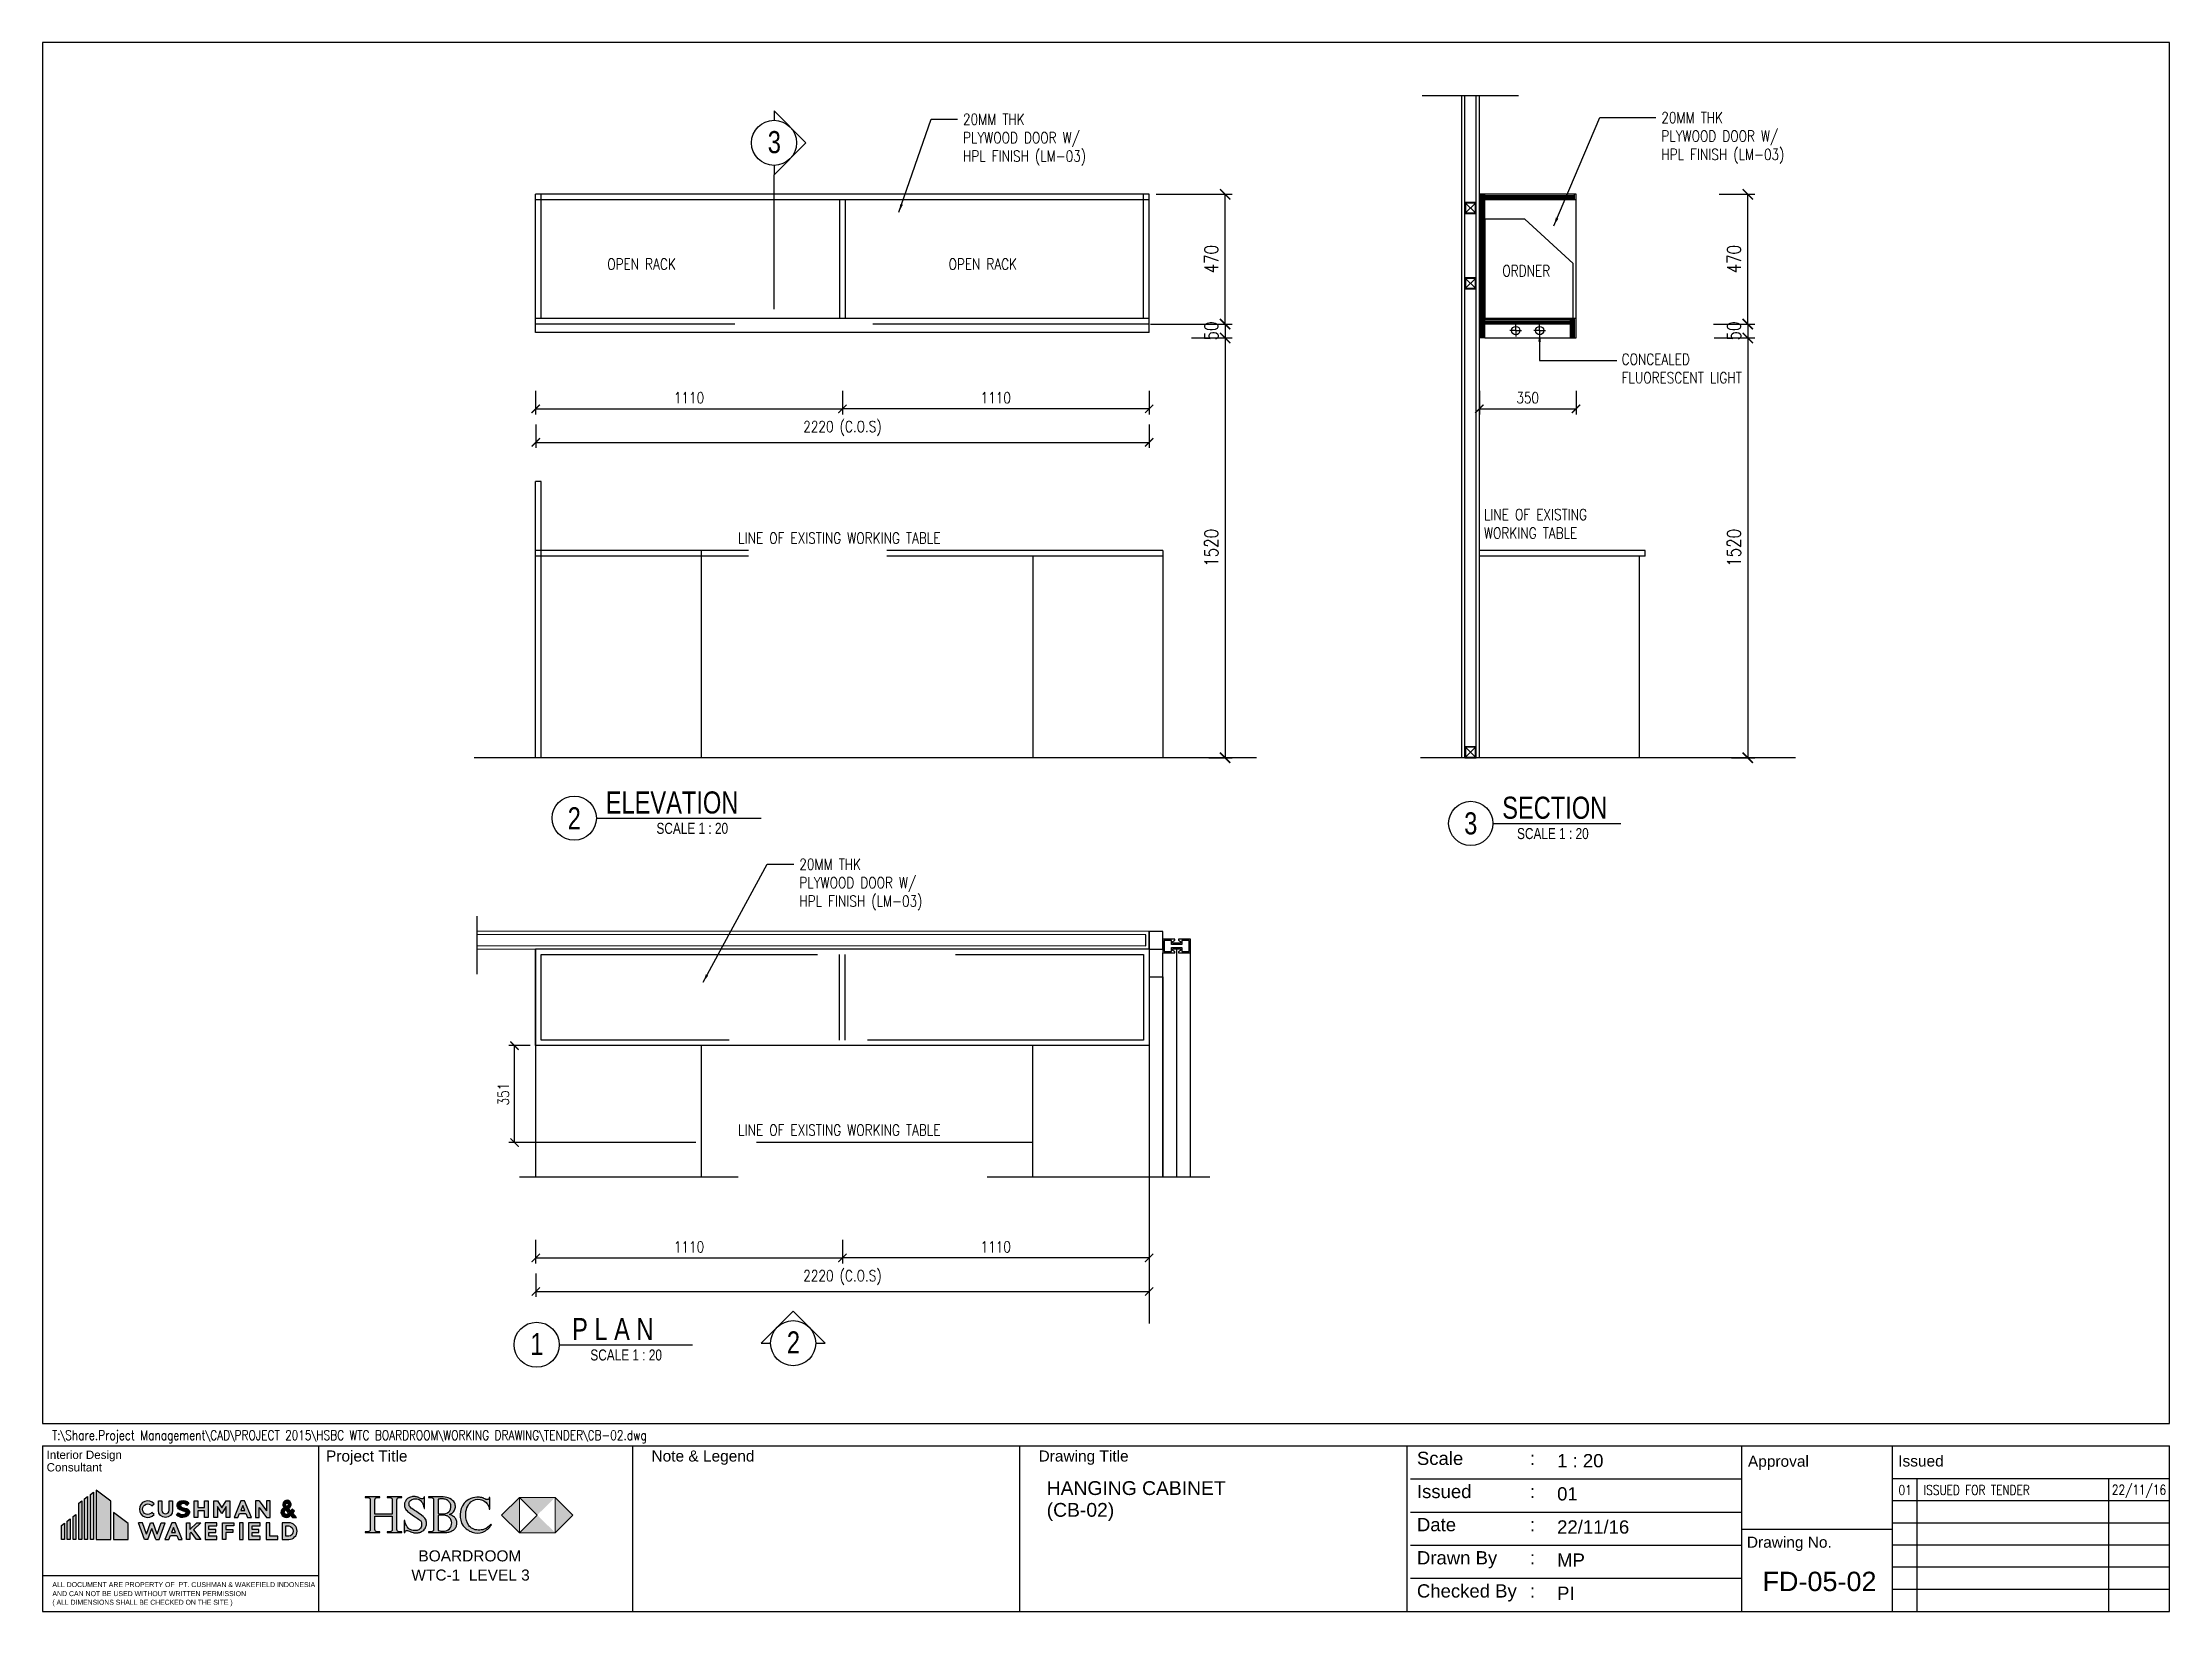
# Paper-space layout 'ID-05-02' of a CAD drawing. Header units: millimetres. Extents: x 0 to 385, y 0 to 284.
# The model-space entities are those that its viewports show. They can reach past a viewport. Long polylines and large blocks are cut down to what shows.
import ezdxf
from ezdxf.enums import TextEntityAlignment as Align

# ---------------------------------------------------------------- set-up
doc = ezdxf.new("R2010")
doc.units = ezdxf.units.MM
doc.header["$LTSCALE"] = 10
doc.header["$MEASUREMENT"] = 0
for name, pattern in [('DASHDOT', [1, 0.5, -0.25, 0, -0.25]), ('DASHDOT2', [0.5, 0.25, -0.125, 0, -0.125]), ('HIDDEN', [0.375, 0.25, -0.125])]:
    doc.linetypes.add(name, pattern=pattern)
for name, color, linetype in [('02AFF', 2, 'Continuous'), ('03AFP', 3, 'Continuous'), ('07APP', 7, 'Continuous'), ('A-FLOOR', 242, 'Continuous'), ('XREF BB LVL 3$0$X-WTC3-Level 3 segmented$0$DOOR', 2, 'Continuous')]:
    doc.layers.add(name, color=color, linetype=linetype)
doc.styles.add('DIM', font='ROMANS.shx', dxfattribs={"width": 0.8})
doc.styles.add('JDL', font='UNIV.shx', dxfattribs={"width": 0.8})
doc.styles.add('SIMPLEX', font='SIMPLEX.SHX', dxfattribs={"width": 0.8, "height": 1.75})
doc.styles.add('TITLE', font='arial.ttf', dxfattribs={"width": 0.9})
doc.dimstyles.new('DIM-20', dxfattribs={"dimscale": 20, "dimtxt": 2, "dimasz": 1.5, "dimexe": 1, "dimexo": 1, "dimgap": 1, "dimtad": 1, "dimdec": 0, "dimzin": 0, "dimdsep": 46, "dimtxsty": 'DIM', "dimblk1": 'ARCHTICK', "dimblk2": 'ARCHTICK', "dimsah": 1, "dimcen": 0, "dimclrd": 9, "dimclre": 9, "dimclrt": 3, "dimadec": 0, "dimazin": 0, "dimtfac": 0.5, "dimtdec": 0, "dimtix": 1, "dimtmove": 2, "dimatfit": 3, "dimfxl": 0, "dimtolj": 1, "dimtzin": 0, "dimarcsym": 0})
doc.dimstyles.new('DIM-25', dxfattribs={"dimscale": 25, "dimtxt": 2, "dimasz": 1.5, "dimexe": 1, "dimexo": 1, "dimgap": 1, "dimtad": 1, "dimdec": 0, "dimzin": 0, "dimdsep": 46, "dimtxsty": 'DIM', "dimblk1": 'ARCHTICK', "dimblk2": 'ARCHTICK', "dimsah": 1, "dimcen": 0, "dimclrd": 9, "dimclre": 9, "dimclrt": 3, "dimadec": 0, "dimazin": 0, "dimtfac": 0.5, "dimtdec": 0, "dimtix": 1, "dimtmove": 2, "dimatfit": 3, "dimfxl": 0, "dimtolj": 1, "dimtzin": 0, "dimarcsym": 0})
doc.dimstyles.new('DIM20', dxfattribs={"dimscale": 20, "dimtxt": 2, "dimasz": 1.5, "dimexe": 1, "dimexo": 1, "dimgap": 1, "dimtad": 1, "dimdec": 0, "dimzin": 0, "dimdsep": 46, "dimtxsty": 'DIM', "dimblk1": 'ARCHTICK', "dimblk2": 'ARCHTICK', "dimsah": 1, "dimcen": 0, "dimdle": 1, "dimclrd": 9, "dimclre": 9, "dimclrt": 3, "dimadec": 0, "dimazin": 0, "dimtfac": 0.5, "dimtdec": 0, "dimtix": 1, "dimtmove": 2, "dimatfit": 3, "dimfxl": 0, "dimtolj": 1, "dimtzin": 0, "dimarcsym": 0})

psp = doc.layouts.new('ID-05-02')

msp = doc.modelspace()

# ---------------------------------------------------------------- texts
at = {"color": 253, "insert": (10733.82762457711, 6406.515539659738), "char_height": 40, "width": 68.33952758981707, "attachment_point": 1, "style": 'DIM'}
msp.add_mtext('ORDNER', dxfattribs=at)
at = {"insert": (11165.43984721718, 6086.37117431449), "char_height": 40, "width": 951.1628695734144, "attachment_point": 1, "style": 'DIM'}
msp.add_mtext('{\\C3;CONCEALED\\PFLUORESCENT LIGHT}', dxfattribs=at)
at = {"layer": '03AFP', "width": 0.8}
for s, height, style, p in [('3', 80, 'JDL', (8074.236070224528, 6812.49143516498)), ('OPEN RACK', 40, 'DIM', (7493.091484375997, 6390.803606498866)), ('OPEN RACK', 40, 'DIM', (8728.655487770608, 6390.803606498866)), ('LINE OF EXISTING WORKING TABLE', 40, 'DIM', (7966.955864149524, 5399.135894368421)), ('ELEVATION', 80, 'JDL', (7487.532175243405, 4421.88396339321)), ('SECTION', 80, 'JDL', (10733.06545801315, 4402.898755271012)), ('SCALE 1 : 20', 40, 'JDL', (7671.3697389014, 4348.251634661482)), ('SCALE 1 : 20', 40, 'JDL', (10786.91494685329, 4329.266426539284)), ('LINE OF EXISTING WORKING TABLE', 40, 'DIM', (7966.955864149524, 3255.871669968663)), ('1', 80, 'JDL', (7214.743344920022, 2461.143311385395)), ('P L A N', 80, 'JDL', (7365.683210116145, 2515.276948399997)), ('2', 80, 'JDL', (8143.385037317574, 2467.056913573011)), ('SCALE 1 : 20', 40, 'JDL', (7431.949331878537, 2441.644619668269))]:
    msp.add_text(s, height=height, dxfattribs=dict(at, style=style)).set_placement(p)
at = {"layer": '03AFP', "style": 'JDL', "width": 0.8}
for s, p in [('2', (7373.683721042073, 4405.217006374772)), ('3', (10619.21700381182, 4386.231798252574))]:
    msp.add_text(s, height=80, dxfattribs=at).set_placement(p, align=Align.MIDDLE)
at = {"layer": '03AFP', "char_height": 40, "attachment_point": 1, "style": 'DIM'}
for s, insert, width in [('20MM THK\\PPLYWOOD DOOR W/\\PHPL FINISH (LM-03)', (8780.93414531913, 6955.165935968573), 700.3063539763087), ('20MM THK\\PPLYWOOD DOOR W/\\PHPL FINISH (LM-03)', (11309.00369695605, 6961.282144326746), 700.3063539763087), ('LINE OF EXISTING WORKING TABLE', (10667.13759974486, 5524.04487533947), 561.8145008209685), ('20MM THK\\PPLYWOOD DOOR W/\\PHPL FINISH (LM-03)', (8188.419696603567, 4258.140493692787), 700.3063539763087)]:
    msp.add_mtext(s, dxfattribs=dict(at, insert=insert, width=width))

# ---------------------------------------------------------------- blocks, each defined once
blk = doc.blocks.new('logo cw')
at = {"layer": 'A-FLOOR'}
h = blk.add_hatch(color=240, dxfattribs=at)
h.paths.add_polyline_path([(15.0863524299557, 3.608918585149392), (11.78945076457751, 6.093312187885801), (11.78945076457751, 4.440892098500626e-16), (15.0863524299557, 0)])
h.paths.add_polyline_path([(0, 0), (0, 3.170710090347647), (0.6569653079113777, 3.665768958901246), (0.6569653079113777, 0)])
h.paths.add_polyline_path([(1.313930615822755, 0), (1.313930615822642, 4.160827827455), (1.970895923734247, 4.655886696008684), (1.970895923734133, 0)])
h.paths.add_polyline_path([(2.627861231645511, 0), (2.627861231645511, 5.150945564562397), (3.284826539556889, 5.646004433115996), (3.284826539556889, 0)])
h.paths.add_polyline_path([(3.941791847468266, 0), (3.94179184746838, 8.210173945500749), (4.598757155379531, 8.705232814054263), (4.598757155379644, 0)])
h.paths.add_polyline_path([(5.255722463291022, 0), (5.255722463290908, 9.200291682608084), (5.912687771202627, 9.695350551161726), (5.9126877712024, 0)])
h.paths.add_polyline_path([(6.569653079113777, 0), (6.569653079113891, 10.1904094197154), (7.226618387025042, 10.68546828826897), (7.226618387025155, 0)])
h.paths.add_polyline_path([(11.18048536031495, 4.440892098500626e-16), (11.18048536031495, 8.62379251048781), (7.883583694936533, 11.10818611322439), (7.883583694936533, 0)])
h = blk.add_hatch(color=251, dxfattribs=at)
h.paths.add_polyline_path([(40.57497111690395, 6.562159353577188), (41.47053311077525, 6.562159353577188), (41.02275211383972, 7.660834395116158)], flags=16)
h.paths.add_polyline_path([(41.75582829452333, 5.862159353577187), (42.12188112585, 4.964012463879889), (42.98577328984595, 4.964012463879871), (41.45469819583764, 8.720656903952786), (40.59080603184179, 8.720656903952802), (39.05973093783348, 4.964012463879871), (39.92362310182943, 4.964012463879889), (40.2896759331561, 5.862159353577188)])
h.paths.add_polyline_path([(37.27951059707004, 4.964012463879889), (37.27951059707004, 7.414199231296073), (36.28157134896537, 5.841588220516091), (35.2836321008607, 7.414199231296072), (35.2836321008607, 4.964012463879889), (34.48363210086063, 4.964012463879889), (34.48363210086063, 8.720656903952802), (35.2836321008607, 8.720656903952802), (36.28157134896537, 7.148045893172821), (37.27951059707004, 8.720656903952802), (38.07951059707011, 8.720656903952802), (38.07951059707011, 4.964012463879889)])
h.paths.add_polyline_path([(33.18715419631724, 4.964012463879889), (32.38715419631717, 4.964012463879889), (32.38715419631717, 6.442334683916346), (30.86487506435606, 6.442334683916346), (30.86487506435594, 4.964012463879889), (30.06487506435587, 4.964012463879889), (30.06487506435587, 8.720656903952802), (30.86487506435594, 8.720656903952802), (30.86487506435606, 7.242334683916346), (32.38715419631717, 7.242334683916346), (32.38715419631717, 8.720656903952802), (33.18715419631724, 8.720656903952802)])
edge = h.paths.add_edge_path()
edge.add_arc((23.54423109315394, 6.586749893582237), 0.807330109515533, 180, 360)
edge.add_line((24.35156120266947, 6.586749893582237), (24.35156120266947, 8.720656903952802))
edge.add_line((24.35156120266947, 8.720656903952802), (25.15156120266954, 8.720656903952802))
edge.add_line((25.15156120266954, 8.720656903952802), (25.15156120266965, 6.586749893582237))
edge.add_arc((23.54423109315394, 6.586749893582237), 1.607330109515715, -180, 0, ccw=False)
edge.add_line((21.93690098363822, 6.586749893582237), (21.93690098363822, 8.720656903952802))
edge.add_line((21.93690098363822, 8.720656903952802), (22.73690098363829, 8.720656903952802))
edge.add_line((22.73690098363829, 8.720656903952802), (22.73690098363841, 6.586749893582237))
edge = h.paths.add_edge_path()
edge.add_arc((19.53872170776549, 6.818003667064994), 1.202809692411864, 38.70473565903899, 178.840914172515, ccw=False)
edge.add_line((20.4773688038598, 7.570129178634496), (20.95927605528777, 8.082678094291623))
edge.add_arc((19.53784773175857, 6.818183495943456), 1.902473408009353, 41.65611068393573, 179.2726319830426)
edge.add_arc((19.53784773175857, 6.866485871889164), 1.902473408009285, 180.7273680169573, 318.343889316063)
edge.add_line((20.95927605528766, 5.601991273541041), (20.4773688038598, 6.114540189198116))
edge.add_arc((19.53872170776572, 6.866665700768273), 1.202809692412118, 181.1590858274536, 321.29526434092986, ccw=False)
h.paths.add_polyline_path([(44.71165094571006, 7.212149047783067), (46.39262363667342, 4.964012463879889), (47.19262363667349, 4.964012463879889), (47.19262363667349, 8.720656903952802), (46.39262363667342, 8.720656903952802), (46.39262363667342, 6.472520320049625), (44.71165094571006, 8.720656903952802), (43.91165094570999, 8.720656903952802), (43.91165094570999, 4.964012463879889), (44.71165094571006, 4.964012463879889)])
edge = h.paths.add_edge_path()
edge.add_arc((27.52753536081968, 6.838942658401743), 1.946533578109998, 47.147601989609086, 104.28047440045381, ccw=False)
edge.add_line((28.85139626227829, 8.265962379463417), (28.3931598469344, 7.688080943540439))
edge.add_arc((27.61287044479889, 7.158521577607435), 0.9430189145146324, 34.16357942534768, 120.9369957241834)
edge.add_arc((27.3637000934209, 7.649138946665702), 0.3959791617860732, 126.5168701284014, 225.1830380377923)
edge.add_arc((28.33894671830751, 9.366373429118106), 2.359217338493246, 237.8809185366898, 263.7981586380322)
edge.add_arc((28.07415712617592, 6.135192466429425), 0.8858265107912899, -37.00789607881927, 89.35833813844192, ccw=False)
edge.add_arc((27.36010783479514, 6.866485871889184), 1.902473408009265, 226.0301085912657, 318.34388931606213, ccw=False)
edge.add_line((26.03925809144687, 5.497266742721279), (26.47888313463466, 6.048953598825435))
edge.add_arc((27.48697076598796, 7.024054719740965), 1.402520184702609, 224.0470833591975, 288.9653436870504)
edge.add_arc((27.83321101953027, 6.016520684260293), 0.3371530433729164, 288.9653436870486, 431.0346563129514)
edge.add_arc((28.89747431501542, 10.96778812885173), 4.729769197046521, 243.6221422819977, 258.35501112560667, ccw=False)
edge.add_arc((27.24321834090154, 7.687194629417083), 1.056055786591356, 99.39807762030932, 244.95090480190072, ccw=False)
blk.add_hatch(color=251, dxfattribs=at).paths.add_polyline_path([(28.08407738926246, 7.020963427570603, -0.1135698274931842), (27.08459646132928, 7.368246335296044, -0.4592413108718378), (27.12806895198742, 7.967380147259775, -0.3978139761361293), (28.3931598469344, 7.68808094354044), (28.85139626227829, 8.265962379463417, 0.2554469199707466), (27.04128158780202, 8.723763668189088, 0.7260562328834741), (26.79608992108467, 6.730465827412456, 0.06437296488699377), (27.9427844714337, 6.335371485252833, -0.7137494739265178), (27.9427844714337, 5.69766988326775, -0.2910865028025306), (26.47888313463466, 6.048953598825435), (26.03925809144687, 5.497266742721279, 0.4260915712071766), (28.78153615832423, 5.601991273541019, 0.6150010308173282)])
h = blk.add_hatch(color=251, dxfattribs=at)
h.paths.add_polyline_path([(51.36818895242038, 7.019700983069797), (51.43121645331098, 7.056862569361696, 3.529193789363201), (50.44300957371829, 7.152047395349931, 0.3616562476341073), (49.6583354086107, 6.034780721796776, 0.6745113182317642), (51.85178920391434, 5.4528330828514), (52.25705917237065, 4.96401246387989), (53.16635049494971, 4.964012463879889), (52.31947080289183, 5.932179571741625), (52.73949331914446, 6.36267826756557), (52.23845979438875, 6.851519148702545), (51.85715633905897, 6.460705242588464)])
h.paths.add_polyline_path([(50.82047480411779, 6.696763752530698), (51.40251751374046, 5.994726839533527), (51.29170684023211, 5.872723242169447, -0.6581216233663159), (50.35639651162627, 6.098276781450227, -0.2207854081418804), (50.60414823434689, 6.548687669750803)], flags=16)
h.paths.add_polyline_path([(50.97763057200074, 7.436532794173538), (50.78177932460753, 7.645268061843219, -2.112016815205825), (51.28949874436711, 7.720284487395137)], flags=16)
h = blk.add_hatch(color=251, dxfattribs=at)
h.paths.add_polyline_path([(20.44989096850566, 2.476422525757531), (21.33289092504299, 0), (22.10345683893661, 0), (23.44293620597068, 3.756644440072931), (22.59360254726641, 3.756644440072932), (21.66509052832077, 1.152580802096646), (20.73657850937514, 3.756644440072932), (20.16320342763618, 3.756644440072932), (19.23469140869054, 1.152580802096647), (18.3061793897449, 3.756644440072932), (17.45684573104063, 3.756644440072932), (18.7963250980747, 0), (19.56689101196832, 0)])
h.paths.add_polyline_path([(25.8122280738994, 3.756644440072916), (24.94833590990356, 3.756644440072932), (23.41726081589525, 0), (24.2811529798912, 1.865174681370263e-14), (24.64720581121787, 0.8981468896973173), (26.11335817258509, 0.8981468896973168), (26.47941100391176, 1.953992523340276e-14), (27.34330316790772, 0)])
h.paths.add_polyline_path([(24.93250099496572, 1.598146889697317), (25.38028199190148, 2.696821931236286), (25.82806298883702, 1.598146889697317)], flags=16)
h.paths.add_polyline_path([(29.34293282791668, 1.621080844454303), (30.59448268157701, 2.664535259100376e-14), (31.54199596349326, 4.440892098500626e-16), (29.88444537778776, 2.146956827442884), (31.54199596349326, 3.756644440072913), (30.59845667346769, 3.756644440072913), (29.07617754150658, 2.278322220036454), (29.07617754150647, 3.756644440072913), (28.2761775415064, 3.756644440072912), (28.2761775415064, 4.440892098500626e-16), (29.07617754150647, 8.881784197001252e-16), (29.07617754150658, 1.362028310045452)])
h.paths.add_polyline_path([(34.90984877726828, 2.228322220036457), (33.34253660785339, 2.228322220036457), (33.34253660785339, 3.056644440072913), (35.17721474850896, 3.056644440072913), (35.17721474850896, 3.756644440072913), (32.54253660785332, 3.756644440072913), (32.54253660785332, 8.881784197001252e-16), (35.17721474850896, 4.440892098500626e-16), (35.17721474850896, 0.7000000000000002), (33.34253660785339, 0.7000000000000002), (33.34253660785339, 1.528322220036457), (34.90984877726828, 1.528322220036457)])
h.paths.add_polyline_path([(38.77551940334274, 2.228322220036457), (37.20820723392785, 2.228322220036457), (37.20820723392785, 3.056644440072913), (39.04288537458342, 3.056644440072914), (39.04288537458342, 3.756644440072913), (36.40820723392778, 3.756644440072913), (36.40820723392778, 8.881784197001252e-16), (37.20820723392785, 0), (37.20820723392785, 1.528322220036457), (38.77551940334274, 1.528322220036457)])
h.paths.add_polyline_path([(41.10361189507398, 3.756644440072913), (40.30361189507391, 3.756644440072913), (40.30361189507391, 8.881784197001252e-16), (41.10361189507398, 0)])
h.paths.add_polyline_path([(44.69295862149579, 2.228322220036457), (43.1256464520809, 2.228322220036457), (43.1256464520809, 3.056644440072913), (44.96032459273647, 3.056644440072913), (44.96032459273647, 3.756644440072913), (42.32564645208083, 3.756644440072913), (42.32564645208083, 8.881784197001252e-16), (44.96032459273647, 0), (44.96032459273647, 0.7000000000000002), (43.1256464520809, 0.7000000000000004), (43.1256464520809, 1.528322220036457), (44.69295862149579, 1.528322220036457)])
h.paths.add_polyline_path([(48.97467111665082, 0.7000000000000002), (47.13999297599526, 0.7000000000000004), (47.13999297599526, 3.756644440072914), (46.33999297599519, 3.756644440072912), (46.33999297599519, 4.440892098500626e-16), (48.97467111665082, 4.440892098500626e-16)])
h.paths.add_polyline_path([(51.4424873002954, 3.756644440072912), (49.95655235982656, 3.756644440072913), (49.95655235982656, 4.440892098500626e-16), (51.4424873002954, 4.440892098500626e-16, 1)])
h.paths.add_polyline_path([(50.75655235982663, 0.7000000000000002), (50.75655235982663, 3.056644440072913), (51.4424873002954, 3.056644440072913, -0.8707503596971874), (51.4424873002954, 0.7000000000000006)], flags=16)
at = {"layer": 'A-FLOOR', "color": 251}
for p, q in [((44.71165094571006, 8.720656903952802), (46.39262363667342, 6.472520320049625)), ((44.71165094571006, 7.212149047783067), (46.39262363667342, 4.964012463879889)), ((18.3061793897449, 3.756644440072932), (17.45684573104063, 3.756644440072932)), ((18.7963250980747, 0), (17.45684573104063, 3.756644440072932)), ((19.23469140869054, 1.152580802096647), (18.3061793897449, 3.756644440072943)), ((19.56689101196832, 0), (18.7963250980747, 0)), ((19.23469140869054, 1.152580802096647), (20.16320342763618, 3.756644440072933)), ((19.56689101196832, 6.217248937900877e-15), (20.44989096850566, 2.476422525757531)), ((20.16320342763618, 3.756644440072932), (20.73657850937514, 3.756644440072932)), ((21.33289092504299, 6.217248937900877e-15), (20.44989096850566, 2.476422525757531)), ((21.66509052832077, 1.152580802096647), (20.73657850937514, 3.756644440072943)), ((21.33289092504299, 0), (22.10345683893661, 0)), ((21.66509052832077, 1.152580802096647), (22.59360254726641, 3.756644440072943)), ((22.10345683893661, 0), (23.44293620597068, 3.756644440072932)), ((22.59360254726641, 3.756644440072932), (23.44293620597068, 3.756644440072932)), ((50.75655235982663, 3.756644440072914), (49.95655235982656, 3.756644440072913))]:
    blk.add_line(p, q, dxfattribs=at)
at = {"layer": 'A-FLOOR', "color": 240}
for points in [[(5.255722463291022, 0), (5.255722463290908, 9.200291682608084), (5.912687771202627, 9.695350551161726), (5.9126877712024, 0)], [(6.569653079113777, 0), (6.569653079113891, 10.1904094197154), (7.226618387025042, 10.68546828826897), (7.226618387025155, 0)], [(11.18048536031495, 4.440892098500626e-16), (11.18048536031495, 8.62379251048781), (7.883583694936533, 11.10818611322439), (7.883583694936533, 0)], [(2.627861231645511, 0), (2.627861231645511, 5.150945564562397), (3.284826539556889, 5.646004433115996), (3.284826539556889, 0)], [(3.941791847468266, 0), (3.94179184746838, 8.210173945500749), (4.598757155379531, 8.705232814054263), (4.598757155379644, 0)], [(15.0863524299557, 3.608918585149392), (11.78945076457751, 6.093312187885801), (11.78945076457751, 4.440892098500626e-16), (15.0863524299557, 0)], [(0, 0), (0, 3.170710090347647), (0.6569653079113777, 3.665768958901246), (0.6569653079113777, 0)], [(1.313930615822755, 0), (1.313930615822642, 4.160827827455), (1.970895923734247, 4.655886696008684), (1.970895923734133, 0)]]:
    blk.add_lwpolyline(points, close=True, dxfattribs=at)
at = {"layer": 'A-FLOOR', "color": 251}
for points in [[(18.33615813032816, 6.842334683916961, -0.7010934239405826), (20.4773688038598, 7.570129178634496), (20.95927605528777, 8.082678094291623, 0.6848201805064259), (17.63552762507254, 6.84233468391631, 0.6848201805064263), (20.95927605528766, 5.601991273541041), (20.4773688038598, 6.114540189198116, -0.7010934239405825)], [(22.73690098363841, 6.586749893582237, 0.9999999999999999), (24.35156120266947, 6.586749893582237), (24.35156120266947, 8.720656903952802), (25.15156120266954, 8.720656903952802), (25.15156120266965, 6.586749893582237, -0.9999999999999999), (21.93690098363822, 6.586749893582237), (21.93690098363822, 8.720656903952802), (22.73690098363829, 8.720656903952802)], [(50.97763057200074, 7.436532794173538), (50.78177932460753, 7.64526806184322, -2.112016815205822), (51.28949874436711, 7.720284487395137)], [(51.4424873002954, 3.756644440072912), (49.95655235982656, 3.756644440072913), (49.95655235982656, 4.440892098500626e-16), (51.4424873002954, 4.440892098500626e-16, 0.9999999999999999)], [(50.75655235982663, 0.7000000000000004), (50.75655235982663, 3.056644440072913), (51.4424873002954, 3.056644440072913, -0.8707503596971886), (51.4424873002954, 0.7000000000000006)]]:
    blk.add_lwpolyline(points, format="xyb", close=True, dxfattribs=at)
for points in [[(27.04738631463601, 8.725328054909738, -0.2545848973002565), (28.85139626227829, 8.265962379463417), (28.3931598469344, 7.68808094354044, 0.3978139761361321), (27.12806895198742, 7.967380147259769, 0.4592413108718348), (27.08459646132928, 7.368246335296041, 0.1135698274931844), (28.08407738926246, 7.020963427570602, -0.6150010308173245), (28.78153615832423, 5.601991273541021, -0.426091571207177), (26.03925809144687, 5.497266742721279), (26.47888313463466, 6.048953598825435, 0.2910865028025305), (27.9427844714337, 5.69766988326775, 0.7137494739265275), (27.9427844714337, 6.335371485252836, -0.06437296488698979), (26.79608992108479, 6.730465827412426, -0.7369459223821266), (27.07077197031981, 8.72907565605414)], [(50.40450174828402, 7.19849401249212), (50.44300957371854, 7.152047395349998, 0.3616562476341721), (49.6583354086107, 6.034780721796788, 0.6745113182317685), (51.85178920391434, 5.4528330828514), (52.25705917237065, 4.96401246387989), (53.16635049494971, 4.964012463879889), (52.31947080289183, 5.932179571741625), (52.73949331914446, 6.36267826756557), (52.23845979438875, 6.851519148702545), (51.85715633905897, 6.460705242588464), (51.36818895242038, 7.019700983069797), (51.43121645331098, 7.056862569361696, 3.529193789363797), (50.44300957371843, 7.152047395349829)], [(50.35290582830885, 6.121797571201606, 0.6745113182317685), (51.29170684023211, 5.872723242169446), (51.40251751374046, 5.994726839533527), (50.82047480411779, 6.696763752530698), (50.60414823434689, 6.548687669750803, 0.223509144988693), (50.35599686834746, 6.091951410073378)]]:
    blk.add_lwpolyline(points, format="xyb", dxfattribs=at)
for points in [[(33.18715419631724, 4.964012463879889), (32.38715419631717, 4.964012463879889), (32.38715419631717, 6.442334683916346), (30.86487506435606, 6.442334683916346), (30.86487506435594, 4.964012463879889), (30.06487506435587, 4.964012463879889), (30.06487506435587, 8.720656903952802), (30.86487506435594, 8.720656903952802), (30.86487506435606, 7.242334683916346), (32.38715419631717, 7.242334683916346), (32.38715419631717, 8.720656903952802), (33.18715419631724, 8.720656903952802)], [(37.27951059707004, 4.964012463879889), (37.27951059707004, 7.414199231296073), (36.28157134896537, 5.841588220516091), (35.2836321008607, 7.414199231296072), (35.2836321008607, 4.964012463879889), (34.48363210086063, 4.964012463879889), (34.48363210086063, 8.720656903952802), (35.2836321008607, 8.720656903952802), (36.28157134896537, 7.148045893172821), (37.27951059707004, 8.720656903952802), (38.07951059707011, 8.720656903952802), (38.07951059707011, 4.964012463879889)], [(41.75582829452333, 5.862159353577187), (42.12188112585, 4.964012463879889), (42.98577328984595, 4.964012463879871), (41.45469819583764, 8.720656903952786), (40.59080603184179, 8.720656903952802), (39.05973093783348, 4.964012463879871), (39.92362310182943, 4.964012463879889), (40.2896759331561, 5.862159353577188)], [(40.57497111690395, 6.562159353577188), (41.47053311077525, 6.562159353577188), (41.02275211383972, 7.660834395116158)], [(26.11335817258509, 0.8981468896973168), (26.47941100391176, 1.909583602355269e-14), (27.34330316790772, 0), (25.8122280738994, 3.756644440072916), (24.94833590990356, 3.756644440072932), (23.41726081589525, 0), (24.2811529798912, 1.909583602355269e-14), (24.64720581121787, 0.8981468896973173)], [(24.93250099496572, 1.598146889697317), (25.82806298883702, 1.598146889697317), (25.38028199190148, 2.696821931236287)], [(29.07617754150658, 2.278322220036457), (30.59845667346769, 3.756644440072913), (31.54199596349326, 3.756644440072913), (29.88444537778776, 2.146956827442884), (31.54199596349326, 4.440892098500626e-16), (30.59448268157701, 2.620126338115369e-14), (29.34293282791668, 1.621080844454302), (29.07617754150658, 1.362028310045453), (29.07617754150647, 4.440892098500626e-16), (28.2761775415064, 4.440892098500626e-16), (28.2761775415064, 3.756644440072913), (29.07617754150647, 3.756644440072913)], [(33.34253660785339, 2.228322220036457), (33.34253660785339, 3.056644440072913), (35.17721474850896, 3.056644440072913), (35.17721474850896, 3.756644440072913), (32.54253660785332, 3.756644440072913), (32.54253660785332, 4.440892098500626e-16), (35.17721474850896, 4.440892098500626e-16), (35.17721474850896, 0.7000000000000002), (33.34253660785339, 0.7000000000000004), (33.34253660785339, 1.528322220036457), (34.90984877726828, 1.528322220036457), (34.90984877726828, 2.228322220036457)], [(37.20820723392785, 1.528322220036457), (37.20820723392785, 4.440892098500626e-16), (36.40820723392778, 4.440892098500626e-16), (36.40820723392778, 3.756644440072913), (39.04288537458342, 3.756644440072913), (39.04288537458342, 3.056644440072913), (37.20820723392785, 3.056644440072913), (37.20820723392785, 2.228322220036457), (38.77551940334274, 2.228322220036457), (38.77551940334274, 1.528322220036457)], [(41.10361189507398, 4.440892098500626e-16), (41.10361189507398, 3.756644440072913), (40.30361189507391, 3.756644440072913), (40.30361189507391, 4.440892098500626e-16)], [(43.1256464520809, 2.228322220036457), (43.1256464520809, 3.056644440072913), (44.96032459273647, 3.056644440072913), (44.96032459273647, 3.756644440072913), (42.32564645208083, 3.756644440072913), (42.32564645208083, 4.440892098500626e-16), (44.96032459273647, 4.440892098500626e-16), (44.96032459273647, 0.7000000000000002), (43.1256464520809, 0.7000000000000004), (43.1256464520809, 1.528322220036457), (44.69295862149579, 1.528322220036457), (44.69295862149579, 2.228322220036457)], [(47.13999297599526, 3.756644440072914), (46.33999297599519, 3.756644440072913), (46.33999297599519, 4.440892098500626e-16), (48.97467111665082, 4.440892098500626e-16), (48.97467111665082, 0.7000000000000002), (47.13999297599526, 0.7000000000000004)]]:
    blk.add_lwpolyline(points, close=True, dxfattribs=at)
for points in [[(44.71165094571006, 8.720656903952802), (43.91165094570999, 8.720656903952802), (43.91165094570999, 4.964012463879889), (44.71165094571006, 4.964012463879889), (44.71165094571006, 7.212149047783067)], [(46.39262363667342, 4.964012463879889), (47.19262363667349, 4.964012463879889), (47.19262363667349, 8.720656903952802), (46.39262363667342, 8.720656903952802), (46.39262363667342, 6.472520320049626)]]:
    blk.add_lwpolyline(points, dxfattribs=at)
blk = doc.blocks.new('A$C128E0CF8')
h = blk.add_hatch(color=7)
edge = h.paths.add_edge_path()
edge.add_arc((0.6395427658239896, 0.8083997582565416), 0.4899999999999999, -90, 0, ccw=False)
edge.add_line((0.6395427658239896, 0.3183997582565326), (-1.321245463259402e-06, 0.3183997582565326))
edge.add_line((-1.321245463259402e-06, 0.3183997582565326), (-1.321245463259402e-06, 0.1594089107510399))
edge.add_line((-1.321245463259402e-06, 0.1594089107510399), (3.30113133242196, 0.1594089107510399))
edge.add_line((3.301131332421846, 0.1594089107510399), (3.301131332421846, 0.3183997582565326))
edge.add_line((3.301131332421846, 0.3183997582565326), (2.661587245352393, 0.3183997582565326))
edge.add_arc((2.661587245352393, 0.8083997582565416), 0.4899999999999999, 180, 270, ccw=False)
edge.add_line((2.171587245352384, 0.8083997582565416), (2.171587245352384, 3.835088027699044))
edge.add_line((2.171587245352384, 3.835088027699044), (6.112931938584552, 3.835088027699044))
edge.add_line((6.112931938584552, 3.835088027699044), (6.112931938584552, 0.8083997582565416))
edge.add_arc((5.622931938584543, 0.8083997582565416), 0.4899999999999999, -90, 0, ccw=False)
edge.add_line((5.622931938584543, 0.3183997582565326), (4.98338785151509, 0.3183997582565326))
edge.add_line((4.98338785151509, 0.3183997582565326), (4.98338785151509, 0.1594089107510399))
edge.add_line((4.98338785151509, 0.1594089107510399), (8.284520505182627, 0.1594089107510399))
edge.add_line((8.284520505182627, 0.1594089107510399), (8.284520505182627, 0.3183997582565326))
edge.add_line((8.284520505182627, 0.3183997582565326), (7.644976418113174, 0.3183997582565326))
edge.add_arc((7.644976418113174, 0.8083997582565416), 0.4899999999999999, 180, 270, ccw=False)
edge.add_line((7.154976418113165, 0.8083997582565416), (7.154976418113051, 7.573596392967488))
edge.add_arc((7.644976418113174, 7.573596392967488), 0.4899999999999999, 89.99999999999352, 179.9999999999967, ccw=False)
edge.add_line((7.644976418113174, 8.063596392967497), (8.284520505182627, 8.063596392967497))
edge.add_line((8.284520505182627, 8.063596392967497), (8.284520505182627, 8.22258724047299))
edge.add_line((8.284520505182627, 8.22258724047299), (4.983387851515204, 8.22258724047299))
edge.add_line((4.98338785151509, 8.22258724047299), (4.98338785151509, 8.063596392967497))
edge.add_line((4.98338785151509, 8.063596392967497), (5.622931938584543, 8.063596392967497))
edge.add_arc((5.622931938584543, 7.573596392967488), 0.4899999999999999, -3.979039320256561e-13, 90, ccw=False)
edge.add_line((6.112931938584552, 7.573596392967488), (6.112931938584552, 4.282806686878644))
edge.add_line((6.112931938584552, 4.282806686878644), (2.171587245352498, 4.282806686878644))
edge.add_line((2.171587245352384, 4.282806686878644), (2.171587245352384, 7.573596392967488))
edge.add_arc((2.661587245352393, 7.573596392967488), 0.4899999999999999, 89.99999999999352, 179.9999999999967, ccw=False)
edge.add_line((2.661587245352393, 8.063596392967497), (3.301131332421846, 8.063596392967497))
edge.add_line((3.301131332421846, 8.063596392967497), (3.301131332421846, 8.22258724047299))
edge.add_line((3.301131332421846, 8.22258724047299), (-1.321245690633077e-06, 8.22258724047299))
edge.add_line((-1.321245463259402e-06, 8.22258724047299), (-1.321245463259402e-06, 8.063596392967497))
edge.add_line((-1.321245463259402e-06, 8.063596392967497), (0.6395427658239896, 8.063596392967497))
edge.add_arc((0.6395427658239896, 7.573596392967488), 0.4899999999999999, -3.979039320256561e-13, 90, ccw=False)
edge.add_line((1.129542765823999, 7.573596392967488), (1.129542765823999, 0.8083997582565416))
for points in [[(13.49087706148362, 3.389379609982143), (13.32088640975189, 3.584124805641636), (13.11772717642771, 3.795443824852782), (12.93944394336654, 3.928036367803088), (13.11772717642771, 3.795443824852782), (12.43298269057777, 4.332490369815218), (12.06149108929117, 4.565852984802746), (11.56263073970899, 4.894682035260985), (11.15929695134855, 5.170474394295184), (10.75596316298811, 5.425051555549885), (10.39508562405945, 5.65841417053764), (10.12973464635252, 5.944813802705426), (10.05543620984668, 6.061495110199189), (9.959909648625171, 6.231213434873098), (9.906839336835219, 6.464576049860739), (9.892202497763037, 6.649464514653687), (9.913039446531911, 6.826466747787549), (9.959921854709592, 6.998263071212136), (10.03806055790392, 7.190883033473028), (10.13703562862497, 7.331443572886997), (10.25163797499135, 7.440768654046337), (10.44437902455184, 7.581329193460192), (10.63191098223069, 7.659418490608914), (10.82465203179117, 7.732301878048361), (11.01739250010974, 7.773949155721198), (11.23097049843932, 7.805184939731816), (11.41329278299418, 7.815596759150026), (11.69979981139431, 7.789567210604559), (11.99151593167585, 7.711477913455951), (12.19988425688166, 7.612564977470925), (12.40304407144777, 7.482416257475165), (12.5957845397661, 7.310619934050578), (12.74685169178883, 7.138823610625991), (12.92396546570421, 6.88373208034352), (13.03335872018874, 6.628640550061277), (13.1114968421407, 6.389167074662282), (13.20526282098035, 6.108045995834459), (13.27298275916905, 5.868572194679359), (13.31986574858865, 5.629098719280478), (13.43446809495504, 5.629098719280478), (13.43446809495504, 8.22258724047299), (13.3042378917014, 8.22258724047299), (13.26256399416343, 8.081100108850592), (13.20526282098035, 7.945745479145785), (13.0854508014902, 7.831214814033501), (12.97084845512381, 7.779155391186464), (12.83540857874641, 7.763537336302988), (12.6843414267239, 7.773949155721198), (12.5332742747014, 7.82600890432434), (12.29885932760271, 7.966569443738308), (12.10611827804223, 8.060276470014173), (11.92379599348715, 8.138365767162895), (11.78027627039614, 8.185130674616516), (11.62266375085755, 8.226299090686666), (11.46863284526376, 8.262097741682851), (11.31281055145541, 8.287156862531333), (11.13370544203599, 8.305056188029425), (10.97251014606786, 8.308635922826511), (10.81131485009996, 8.29968609719947), (10.66803053006743, 8.281786771701377), (10.4978800367528, 8.253147916055582), (10.23127996972948, 8.192679748616797), (9.972045402853837, 8.083293751049496), (9.735853598593849, 7.945121981793704), (9.572932013528543, 7.822938652211974), (9.412495819769674, 7.682397658169634), (9.26988632183884, 7.533938834117293), (9.156986433642942, 7.375582885430617), (9.071817025761902, 7.217226610987836), (9.0163572276158, 7.112315851990274), (8.952975099370406, 6.948021367918045), (8.904717472336415, 6.790890262514381), (8.865290075593293, 6.617956724222495), (8.849956908460854, 6.407809124278856), (8.852147610012025, 6.239253423455125), (8.87186101776274, 6.037862149960461), (8.917035736590833, 5.828513955712765), (9.006493548835124, 5.64970996507941), (9.111375783224275, 5.44007738567575), (9.250189770109728, 5.255107807590889), (9.3766651492665, 5.125628842326591), (9.58334438487077, 4.931410720186136), (9.79002362047504, 4.771103491907638), (9.989933129104656, 4.600025135130977), (10.33099670539605, 4.370726002886045), (10.64105508326656, 4.135229684838805), (10.93250906335197, 3.943114318919697), (11.25496940434255, 3.738604255639871), (11.49061367852528, 3.565080772883789), (11.75726373237103, 3.397754475929901), (12.06112025681841, 3.211836295812986), (12.25955747915759, 3.069299067824318), (12.42698892183375, 2.901972770870429), (12.53394735307666, 2.789187833192614), (12.62673684515403, 2.620089748308715), (12.7195263372314, 2.385534214144968), (12.75227526201274, 2.101885593021166), (12.7413589537523, 1.850965696537287), (12.68677683120768, 1.578226650293459), (12.61582053689335, 1.370945053329592), (12.48482367528322, 1.163663130609621), (12.33199361591005, 1.016384195485784), (12.10820726222232, 0.7981930236420567), (11.91171196980713, 0.7000068497219445), (11.7315914304038, 0.6400045136381323), (11.51326352146748, 0.5963662141181203), (11.33314240082177, 0.5854566392381457), (11.07114867760151, 0.5854566392381457), (10.8528207686652, 0.6072757889982086), (10.55261967591196, 0.6781876999619953), (10.33429118573349, 0.7600095115619752), (10.15417064633016, 0.8472861106019991), (9.892727940639588, 1.024786424953732), (9.736964933527588, 1.1673236529424), (9.590584917962815, 1.341743942496009), (9.485491692683809, 1.473028248578089), (9.399165031741632, 1.600561472105824), (9.309085290428811, 1.731845452431685), (9.178220370779854, 1.992802222956357), (9.085718593552201, 2.209385462234991), (9.003787866765151, 2.473511188998373), (8.948286800428605, 2.668964578619921), (8.938211549515927, 2.851760059877392), (8.826277104481733, 2.851760059877392), (8.826277104481733, 0.1594089107510399), (8.957598880437217, 0.1594089107510399), (8.996084664945556, 0.341260024807184), (9.084052172393285, 0.4786232671937114), (9.226999953237964, 0.6104919798847277), (9.391939029702598, 0.6489536877528508), (9.578869983029108, 0.6489536877528508), (9.793291363675053, 0.577524801712002), (9.996716224648026, 0.4731287374982003), (10.28810917431088, 0.341260024807184), (10.56300821632726, 0.2313694308978711), (10.84890261553255, 0.1599405448570224), (11.01223455753461, 0.1237079866126578), (11.22836304628777, 0.09285203432216349), (11.5727443526016, 0.0762371654901699), (11.93375034603878, 0.09522549393921054), (12.13325356642622, 0.140322855444424), (12.30871486899377, 0.1946234808945064), (12.52408832423271, 0.2707442333731933), (12.71844987682471, 0.3704891506732793), (12.88129357544562, 0.4676087988196969), (12.99423356934813, 0.5463548204520521), (13.21486029086986, 0.7248454336283885), (13.41972779478533, 0.9348343903063778), (13.51953520422262, 1.073951829788371), (13.6245952987008, 1.273441338632551), (13.72305945759808, 1.49993766459886), (13.78110520193741, 1.682252329716562), (13.8515889464079, 1.889428055917847), (13.88061152795649, 2.092460163353167), (13.87231952786897, 2.299635889554452), (13.85573494645178, 2.486093847682014), (13.810127783486, 2.709843397434952), (13.75208203914667, 2.925306361168282), (13.64842913184179, 3.169773353238952)], [(13.43446809495504, 8.22258724047299), (13.3042378917014, 8.22258724047299), (13.26256399416343, 8.081100108850706), (13.20526282098012, 7.945745479145785), (13.0854508014902, 7.831214814033501), (12.97084845512381, 7.779155391186464), (12.83540857874641, 7.763537336302988), (12.6843414267239, 7.773949155721198), (12.5332742747014, 7.82600890432434), (12.29885932760294, 7.966569443738308), (12.106118278042, 8.0602764700144), (11.92379599348715, 8.138365767162895), (11.78027627039614, 8.185130674616516), (11.62266375085733, 8.226299090686666), (11.46863284526376, 8.262097741682851), (11.31281055145541, 8.287156862531333), (11.13370544203599, 8.305056188029425), (10.97251014606809, 8.308635922826511), (10.81131485009973, 8.29968609719947), (10.66803053006743, 8.281786771701377), (10.4978800367528, 8.253147916055582), (10.23127996972948, 8.192679748616797), (9.972045402853837, 8.083293751049382), (9.735853598593849, 7.945121981793704), (9.572932013528543, 7.822938652211974), (9.412495819770129, 7.682397658169862), (9.269886321838612, 7.533938834117293), (9.156986433642942, 7.375582885430731), (9.071817025761675, 7.217226610982493), (9.0163572276158, 7.112315851990274), (8.952975099370406, 6.948021367917818), (8.904717472336415, 6.790890262514836), (8.865290075593293, 6.617956724222381), (8.849956908460854, 6.407809124278856), (8.852147610012025, 6.239253423455807), (8.87186101776274, 6.037862149960461), (8.917035736590833, 5.828513955712765), (9.006493548835124, 5.64970996507941), (9.111375783224503, 5.440077385675636), (9.250189770109728, 5.255107807591003), (9.376665149266046, 5.125628842326819), (9.583344384870998, 4.93141072018625), (9.790023620474358, 4.771103491907525), (9.989933129104429, 4.600025135130977), (10.33099670539559, 4.370726002886045), (10.64105508326634, 4.135229684838805), (10.93250906335197, 3.943114318918674), (11.25496940434232, 3.738604255640098), (11.49061367852551, 3.565080772883789), (11.75726373237057, 3.397754475929787), (12.06112025681796, 3.211836295813441), (12.25955747915759, 3.069299067824318), (12.42698892183307, 2.901972770869975), (12.53394735307666, 2.7891878331925), (12.6267368451538, 2.620089748308715), (12.7195263372314, 2.385534214144968), (12.75227526201274, 2.101885593020825), (12.7413589537523, 1.85096569653706), (12.68677683120768, 1.578226650293459), (12.61582053689335, 1.370945053329592), (12.48482367528322, 1.163663130609621), (12.33199361590437, 1.016384195482146), (12.10820726222232, 0.7981930236420567), (11.91171196980713, 0.7000068497219445), (11.7315914304038, 0.640004513638246), (11.51326352146748, 0.5963662141181203), (11.33314240082177, 0.5854566392381457), (11.07114867760129, 0.5854566392381457), (10.8528207686652, 0.6072757889982086), (10.55261967591196, 0.6781876999619953), (10.33429118573395, 0.7600095115618615), (10.15417064633016, 0.8472861106018854), (9.892727940639588, 1.024786424953732), (9.736964933527588, 1.1673236529424), (9.59058491796327, 1.341743942495782), (9.485491692683581, 1.473028248578771), (9.399165031738676, 1.600561472108552), (9.309085290428811, 1.73184545243214), (9.178220370779854, 1.992802222956584), (9.085718593551974, 2.209385462235446), (9.003787866764696, 2.473511188998259), (8.948286800428377, 2.668964578620148), (8.938211549515927, 2.851760059877392), (8.826277104481733, 2.851760059877392), (8.826277104481733, 0.1594089107510399), (8.95759888043699, 0.1594089107510399), (8.996084664945556, 0.3412600248070703), (9.084052172393285, 0.4786232671937114), (9.226999953237964, 0.6104919798847277), (9.391939029702598, 0.6489536877528508), (9.578869983029108, 0.6489536877528508), (9.793291363675053, 0.577524801712002), (9.996716224648026, 0.4731287374980866), (10.28810917431088, 0.341260024807184), (10.56300821632726, 0.2313694308978711), (10.84890261553187, 0.1599405448570224), (11.01223455753438, 0.1237079866126578), (11.22836304628777, 0.09285203432216349), (11.57274435260138, 0.0762371654901699), (11.93375034603878, 0.09522549393921054), (12.13325356642622, 0.1403228554445377), (12.308714868994, 0.1946234808946201), (12.52408832423293, 0.2707442333731933), (12.71844987682448, 0.3704891506732793), (12.88129357544562, 0.4676087988196969), (12.9942335693479, 0.5463548204520521), (13.21486029086986, 0.7248454336285022), (13.41972779478556, 0.9348343903064915), (13.51953520422285, 1.073951829788598), (13.6245952987008, 1.273441338632324), (13.72305945759831, 1.499937664599429), (13.78110520193763, 1.682252329717926), (13.85158894640767, 1.889428055917847), (13.88061152795649, 2.092460163352825), (13.87231952786897, 2.299635889554906), (13.85573494645155, 2.486093847682355), (13.810127783486, 2.709843397434838), (13.75208203914667, 2.925306361168055), (13.64842913184157, 3.169773353238952), (13.49087706148384, 3.389379609982029), (13.32088640975189, 3.584124805640954), (13.11772717642793, 3.795443824852782), (12.432982690578, 4.332490369815105), (12.06149108929208, 4.565852984802063), (11.56263073971013, 4.894682035260644), (11.15929695134832, 5.170474394295638), (10.75596316298811, 5.425051555548748), (10.39508562405967, 5.65841417053764), (10.12973464635252, 5.944813802705312), (10.0554362098469, 6.061495110199189), (9.959909648625171, 6.231213434872984), (9.906839336835219, 6.46457604986108), (9.892202497763037, 6.649464514653687), (9.913039446531911, 6.826466747787322), (9.959921854709592, 6.998263071212136), (10.03806055790392, 7.190883033473028), (10.13703562862497, 7.331443572886883), (10.25163797499135, 7.440768654046337), (10.44437902455184, 7.581329193460192), (10.63191098223047, 7.6594184906088), (10.82465203179117, 7.732301878048361), (11.01739250010951, 7.773949155721198), (11.23097049843932, 7.805184939731816), (11.41329278299418, 7.815596759150026), (11.69979981139409, 7.789567210604559), (11.99151593167585, 7.711477913455951), (12.19988425688143, 7.612564977471038), (12.40304407144777, 7.482416257475279), (12.5957845397661, 7.310619934050806), (12.74685169178861, 7.138823610625991), (12.92396546570421, 6.883732080343634), (13.03335872018874, 6.628640550061277), (13.1114968421407, 6.389167074664556), (13.20526282098012, 6.108045995835141), (13.27298275916905, 5.868572194678677), (13.31986574858865, 5.629098719280478), (13.43446809495504, 5.629098719280478)]]:
    blk.add_hatch(color=7).paths.add_polyline_path(points)
h = blk.add_hatch(color=7)
h.paths.add_polyline_path([(20.57617607670841, 1.49897114597627), (20.62334794346179, 1.62356181381881), (20.66546590997996, 1.790243439270057), (20.7058988555907, 1.973761773516458), (20.72443059811098, 2.162330957526024), (20.72605923853189, 2.422983797523784), (20.70265959325479, 2.6568330922629), (20.64806061468857, 2.863399980140798), (20.57396154423009, 3.062172173849035), (20.4686631404827, 3.276534081652585), (20.34776536070899, 3.432433502897425), (20.25806691423008, 3.549358150262719), (20.15231688535482, 3.655171253912954), (19.99723916270318, 3.779155689481854), (19.82886959524421, 3.898711795372833), (19.66493025522709, 4.004983889497794), (19.48769907040264, 4.102399975779349), (19.28831384216619, 4.199816062060677), (19.0844978052462, 4.266236120888834), (19.3104678855816, 4.359224203249255), (19.49656068776881, 4.434500269920477), (19.66936106390881, 4.567340713333692), (19.82000797787919, 4.686896819223989), (19.98727957897222, 4.879094601459769), (20.10012948034591, 5.041214011435727), (20.20239903140487, 5.22447955887867), (20.2835096255601, 5.407744780565622), (20.35051405469881, 5.675594226363614), (20.38577917661883, 5.911724465960219), (20.39283254974794, 6.109087438381493), (20.36814661565859, 6.345217677978894), (20.32587752618952, 6.585711421772089), (20.16176846347275, 6.944474860252853), (20.0079159992099, 7.180233737790672), (19.7514958066829, 7.415992615327923), (19.47456183600139, 7.662002062969918), (19.15660030902131, 7.836258497158838), (18.75658425068355, 8.010515257103748), (18.43862330494585, 8.113019003596605), (18.08989140136237, 8.184771691292667), (17.63711541452653, 8.22258724047299), (14.335982760859, 8.22258724047299), (14.335982760859, 8.063596392967497), (14.97552684792845, 8.063596392967497, -0.414213562373097), (15.46552684792846, 7.573596392967488), (15.46552684792846, 0.8083997582565416, -0.4142135623730951), (14.97552684792845, 0.3183997582565326), (14.335982760859, 0.3183997582565326), (14.335982760859, 0.1594089107510399), (17.63711541452653, 0.1594089107510399), (18.20770452920078, 0.1824079494396074), (18.46248038777208, 0.1949300174713926), (18.6817545588799, 0.2324962215670894), (18.87596905721534, 0.2700627514188909), (19.14745155804962, 0.3493693994586238), (19.36881471333709, 0.41197973961755), (19.58391207856903, 0.5058955756128398), (19.7739503522705, 0.6039856514560142), (19.93393143344906, 0.7149088924948046), (20.08815008024976, 0.8393917350372249), (20.22160792099498, 0.9505368160436092), (20.31799413931299, 1.063164087724658), (20.40548328449245, 1.192092525015937), (20.48852360248998, 1.313611311973204)])
h.paths.add_polyline_path([(19.44099975349354, 1.604361743845175), (19.28079431285641, 1.262804747441692), (19.04582660450137, 0.9852894639064971), (18.75745727634808, 0.7504690899583011), (18.33024315547709, 0.5690170272376918), (17.93507000648492, 0.483627859575904), (17.53989685749275, 0.462280404782291), (17.1340433845412, 0.483627859575904), (16.85635438034728, 0.5263224434067979), (16.50757132745707, 0.5980855120526485), (16.50757132745707, 4.047395445574125), (16.73827911231274, 4.081668200189029), (16.9257471333583, 4.097819192203133), (17.13907287260758, 4.113970184217123), (17.3620954741491, 4.107509787411459), (17.55602748881392, 4.104279589008797), (17.78228237778649, 4.088128596994693), (17.97298268626287, 4.065517208175038), (18.16368299473856, 4.026755153097497), (18.38670501503861, 3.971842106005965), (18.54508303045054, 3.907238463705767), (18.65821076555699, 3.855555615017124), (18.78103420047159, 3.768340583897611), (18.89739364176853, 3.664974886519872), (19.02668223278647, 3.558378990739698), (19.1656671048554, 3.409790515722875), (19.25189262966956, 3.278867147501046), (19.35471319825751, 3.110053447774021), (19.45018977265681, 2.900871063428212), (19.52730548971931, 2.640310738189442), (19.55668262896143, 2.350391310363648), (19.54780357433242, 2.031307907910445)], flags=16)
h.paths.add_polyline_path([(18.6127684414887, 4.625409060655898), (18.21302820808955, 4.45562607278373), (17.84326841061579, 4.375728231997869), (17.47350861314203, 4.35575361939766), (17.09375533702655, 4.375728231997869), (16.83392434847588, 4.415677152390685), (16.50757132745707, 4.48282518053054), (16.50757132745707, 7.710312032043703), (16.72344243110206, 7.742380726077158), (16.89885449457779, 7.757493057346096), (17.09846138168973, 7.772605388614807), (17.30714153161489, 7.7665604561073), (17.48860189310199, 7.763537989853489), (17.70030646396481, 7.748425658584665), (17.87874294837752, 7.727268394808334), (18.05717943279046, 7.690999104570096), (18.26585903885257, 7.639617483063148), (18.41405185775216, 7.579168462794655), (18.51990441511521, 7.530809307541517), (18.63482914756491, 7.449203023497034), (18.74370558200098, 7.352484712991213), (18.86467970019021, 7.252743936230331), (18.99472653732778, 7.113711098170711), (19.07540694963177, 6.991207334335513), (19.17161518825901, 6.833249943806777), (19.2609517206206, 6.637519954894174), (19.33310817152301, 6.393716110083574), (19.36059608431287, 6.122441229211972), (19.35228803643622, 5.82387789167467), (19.25235270615508, 5.424388382937423), (19.10244998266467, 5.104796714986378), (18.88259290868109, 4.845128275220873)], flags=16)
h = blk.add_hatch(color=7)
edge = h.paths.add_edge_path()
edge.add_line((26.03382162010098, 7.614570658346906), (26.30593011869792, 7.542738160383692))
edge.add_line((26.30593011869792, 7.542738160383578), (26.5266969195709, 7.455512705065757))
edge.add_line((26.52669691957067, 7.455512705065871), (26.79367072527725, 7.332371326522662))
edge.add_line((26.79367072527748, 7.332371326522548), (27.07604744717082, 7.157920741643125))
edge.add_line((27.07604744717082, 7.157920741643125), (27.31735069463662, 6.952684893566925))
edge.add_line((27.31735069463662, 6.952684893566925), (27.53811749550937, 6.726925428107506))
edge.add_line((27.53811749550937, 6.726925428107506), (27.71781198443864, 6.521689580031307))
edge.add_line((27.71781198443864, 6.521689580031307), (27.84098939580508, 6.264927571994804))
edge.add_line((27.84098939580531, 6.264927571994917), (27.93170792220826, 6.009587489737783))
edge.add_line((27.93170792220803, 6.009587489737783), (28.00117565545247, 5.801314942436989))
edge.add_line((28.00117565545247, 5.801314942436989), (28.04203872023277, 5.633880168670999))
edge.add_line((28.04203872023277, 5.633880168670999), (28.06654970044383, 5.464127313840663))
edge.add_line((28.06654970044383, 5.46412731384055), (28.18115204681021, 5.46412731384055))
edge.add_line((28.18115204680998, 5.46412731384055), (28.18115204680998, 8.057615835033062))
edge.add_line((28.18115204681021, 8.057615835033062), (28.05092184355658, 8.057615835033062))
edge.add_line((28.05092184355658, 8.057615835033062), (28.00924794601838, 7.916128703410664))
edge.add_line((28.00924794601838, 7.916128703410664), (27.9519467728353, 7.780774073705857))
edge.add_line((27.9519467728353, 7.78077407370597), (27.83213475334514, 7.666243408593687))
edge.add_line((27.83213475334537, 7.666243408593687), (27.71753240697922, 7.614183985746649))
edge.add_line((27.71753240697899, 7.614183985746536), (27.58209253060136, 7.598565930863174))
edge.add_line((27.58209253060136, 7.598565930863174), (27.43102537857885, 7.608977750281269))
edge.add_line((27.43102537857908, 7.608977750281269), (27.27995822655657, 7.661037498884525))
edge.add_line((27.27995822655635, 7.661037498884639), (27.04554327945766, 7.801598038298494))
edge.add_line((27.04554327945789, 7.801598038298494), (26.85280222989741, 7.895305064574359))
edge.add_line((26.85280222989718, 7.895305064574359), (26.67047994534209, 7.973394361723081))
edge.add_line((26.67047994534232, 7.973394361723081), (26.52696022225132, 8.020159269176816))
edge.add_line((26.52696022225132, 8.020159269176816), (26.3693477027125, 8.061327685246852))
edge.add_line((26.3693477027125, 8.061327685246738), (26.2153167971187, 8.097126336242923))
edge.add_line((26.2153167971187, 8.097126336242923), (26.05949450331036, 8.122185457091518))
edge.add_line((26.05949450331036, 8.122185457091632), (25.88038939389094, 8.140084782589724))
edge.add_line((25.88038939389094, 8.140084782589724), (25.71919409792281, 8.14366451738681))
edge.add_arc((25.43984143454668, 3.954123436641225), 4.198844171648969, 86.1852454222644, 137.3174589855658)
edge.add_arc((26.14613870358971, 4.046480621544788), 4.687438346357374, 144.0153786865239, 210.7231621367605)
edge.add_arc((26.46871628346594, 5.772270202424465), 5.99332050038066, 223.4345026721893, 247.551043878161)
edge.add_arc((25.35684527650596, 3.081197673560155), 3.081597901690111, 247.5510438781609, 294.2958949864152)
edge.add_arc((24.76867209212492, 4.384105762669492), 4.511114317647566, 294.2958949864162, 326.8065174092147)
edge.add_line((28.54369251944468, 1.914414858891746), (28.38597247011376, 2.045765944993263))
edge.add_arc((26.04245345886852, 3.505020858385365), 2.760707564796945, 288.68882892588823, 328.0904360742041, ccw=False)
edge.add_arc((25.76730605795115, 4.318431024255119), 3.619393881312978, 245.1420610434628, 288.68882892588834, ccw=False)
edge.add_arc((25.05321533748202, 2.777092426197896), 1.920673706910829, 211.6265352153544, 245.14206104346312, ccw=False)
edge.add_arc((27.42390954311099, 4.237067137227882), 4.704864284699971, 181.7322984230587, 211.626535215355, ccw=False)
edge.add_arc((26.83222612335226, 4.219172543740683), 4.112910328979232, 135.2077809950289, 181.7322984230584, ccw=False)
edge.add_arc((25.46393493652886, 5.276811944586143), 2.406218326726974, 76.2999412757975, 130.118714092336, ccw=False)
at = {"lineweight": 0}
for points in [[(34.88182102740325, 8.113260055865908), (30.84780872501369, 4.117772718742344), (34.88182102740325, 0.1222853816187808)], [(42.94984563218236, 8.113260055865908), (46.98385793457169, 4.117772718742344), (42.94984563218213, 0.1222853816187808)]]:
    blk.add_hatch(color=240, dxfattribs=at).paths.add_polyline_path(points)
at = {"color": 7}
for points in [[(1.129542765823999, 0.8083997582565416, -0.414213562373095), (0.6395427658239896, 0.3183997582565326), (-1.321245463259402e-06, 0.3183997582565326), (-1.321245463259402e-06, 0.1594089107510399), (3.301131332421846, 0.1594089107510399), (3.301131332421846, 0.3183997582565326), (2.661587245352393, 0.3183997582565326, -0.414213562373095), (2.171587245352384, 0.8083997582565416), (2.171587245352384, 3.835088027699044), (6.112931938584552, 3.835088027699044), (6.112931938584552, 0.8083997582565416, -0.414213562373095), (5.622931938584543, 0.3183997582565326), (4.98338785151509, 0.3183997582565326), (4.98338785151509, 0.1594089107510399), (8.284520505182627, 0.1594089107510399), (8.284520505182627, 0.3183997582565326), (7.644976418113174, 0.3183997582565326, -0.414213562373095), (7.154976418113165, 0.8083997582565416), (7.154976418113165, 7.573596392967488, -0.414213562373095), (7.644976418113174, 8.063596392967497), (8.284520505182627, 8.063596392967497), (8.284520505182627, 8.22258724047299), (4.98338785151509, 8.22258724047299), (4.98338785151509, 8.063596392967497), (5.622931938584543, 8.063596392967497, -0.414213562373095), (6.112931938584552, 7.573596392967488), (6.112931938584552, 4.282806686878644), (2.171587245352384, 4.282806686878644), (2.171587245352384, 7.573596392967488, -0.4142135623730949), (2.661587245352393, 8.063596392967497), (3.301131332421846, 8.063596392967497), (3.301131332421846, 8.22258724047299), (-1.321245463259402e-06, 8.22258724047299), (-1.321245463259402e-06, 8.063596392967497), (0.6395427658239896, 8.063596392967497, -0.4142135623730951), (1.129542765823999, 7.573596392967488)], [(18.75658425068355, 8.010515257103748), (18.43862330494608, 8.113019003596492), (18.08989140136237, 8.184771691292667), (17.63711541452653, 8.22258724047299), (14.335982760859, 8.22258724047299), (14.335982760859, 8.063596392967497), (14.97552684792845, 8.063596392967497, -0.4142135623730971), (15.46552684792846, 7.573596392967488), (15.46552684792846, 0.8083997582565416, -0.414213562373095), (14.97552684792845, 0.3183997582565326), (14.335982760859, 0.3183997582565326), (14.335982760859, 0.1594089107510399), (17.63711541452653, 0.1594089107510399), (18.20770452920078, 0.1824079494396074), (18.46248038777185, 0.1949300174713926), (18.6817545588799, 0.2324962215670894), (18.87596905721534, 0.2700627514188909), (19.14745155804894, 0.349369399458169), (19.36881471333709, 0.41197973961755), (19.5839120785688, 0.5058955756127261), (19.7739503522705, 0.6039856514560142), (19.93393143344906, 0.7149088924948046), (20.08815008024771, 0.839391735037907), (20.22160792099498, 0.9505368160436092), (20.31799413931253, 1.063164087724317), (20.4054832844954, 1.192092525023668), (20.48852360248975, 1.313611311973204), (20.57617607670841, 1.49897114597627), (20.62334794346179, 1.623561813819151), (20.66546590997973, 1.790243439268465), (20.7058988555907, 1.973761773516685), (20.72443059811098, 2.162330957526478), (20.72605923853189, 2.422983797523671), (20.70265959325479, 2.656833092262673), (20.64806061468857, 2.863399980140571), (20.57396154423009, 3.062172173849262), (20.4686631404827, 3.276534081652585), (20.34776536071217, 3.432433502893105), (20.25806691423008, 3.549358150262492), (20.15231688535528, 3.655171253912954), (19.99723916270295, 3.77915568948174), (19.82886959524467, 3.898711795372606), (19.66493025522709, 4.004983889497794), (19.4876990704031, 4.102399975779235), (19.28831384216619, 4.199816062060677), (19.0844978052462, 4.266236120888834), (19.31046788557956, 4.359224203248345), (19.49656068776858, 4.434500269920363), (19.66936106390972, 4.56734071333301), (19.82000797787919, 4.686896819223875), (19.98727957897245, 4.879094601459656), (20.10012948034614, 5.041214011435954), (20.20239903140487, 5.224479558878897), (20.2835096255601, 5.407744780565622), (20.35051405469881, 5.67559422636316), (20.38577917661883, 5.911724465960447), (20.39283254974794, 6.109087438381266), (20.36814661565859, 6.345217677978667), (20.32587752618952, 6.585711421771862), (20.16176846347275, 6.944474860252512), (20.0079159992099, 7.180233737790672), (19.75149580668062, 7.415992615328832), (19.47456183600116, 7.662002062969918), (19.15660030902177, 7.836258497158838)], [(26.03382162010098, 7.614570658346906), (26.30593011869792, 7.542738160383578), (26.52669691957067, 7.455512705065871), (26.79367072527748, 7.332371326522548), (27.07604744717082, 7.157920741643125), (27.31735069463662, 6.952684893566925), (27.53811749550937, 6.726925428107506), (27.71781198443864, 6.521689580031307), (27.84098939580531, 6.264927571994917), (27.93170792220803, 6.009587489737783), (28.00117565545247, 5.801314942436989), (28.04203872023277, 5.633880168670999), (28.06654970044383, 5.46412731384055), (28.18115204680998, 5.46412731384055), (28.18115204681021, 8.057615835033062), (28.05092184355658, 8.057615835033062), (28.00924794601838, 7.916128703410664), (27.9519467728353, 7.78077407370597), (27.83213475334537, 7.666243408593687), (27.71753240697899, 7.614183985746536), (27.58209253060136, 7.598565930863174), (27.43102537857908, 7.608977750281269), (27.27995822655635, 7.661037498884639), (27.04554327945789, 7.801598038298494), (26.85280222989718, 7.895305064574359), (26.67047994534232, 7.973394361723081), (26.52696022225132, 8.020159269176816), (26.3693477027125, 8.061327685246738), (26.2153167971187, 8.097126336242923), (26.05949450331036, 8.122185457091632), (25.88038939389094, 8.140084782589724), (25.71919409792304, 8.14366451738681, 0.2268834054985846), (22.35318203630845, 6.800669789163408, 0.2995758433012701), (22.11660196231196, 1.65171301244493, 0.105618387154536), (24.18010565043801, 0.2331229764810132, 0.2068391046615779), (26.62476583382636, 0.2725284000383681, 0.1428135677999567), (28.54369251944468, 1.914414858891746), (28.38597247011376, 2.045765944993377, -0.1736360535346855), (26.92706230442309, 0.8898777554761637, -0.1923287759179052), (24.24582204703825, 1.034363657007248, -0.1472905477003131), (23.41779207867171, 1.769928957360776, -0.1311830484945938), (22.72119548474734, 4.09484047758076, -0.2058367861633429), (23.91343176566534, 7.116873506876686, -0.2392425876278389)]]:
    blk.add_lwpolyline(points, format="xyb", close=True, dxfattribs=at)
for points in [[(13.49087706148362, 3.389379609982143), (13.32088640975189, 3.584124805641636), (13.11772717642771, 3.795443824852782), (12.93944394336654, 3.928036367803088), (13.11772717642771, 3.795443824852782), (12.43298269057777, 4.332490369815218), (12.06149108929117, 4.565852984802746), (11.56263073970899, 4.894682035260985), (11.15929695134855, 5.170474394295184), (10.75596316298811, 5.425051555549885), (10.39508562405945, 5.65841417053764), (10.12973464635252, 5.944813802705426), (10.05543620984668, 6.061495110199189), (9.959909648625171, 6.231213434873098), (9.906839336835219, 6.464576049860739), (9.892202497763037, 6.649464514653687), (9.913039446531911, 6.826466747787549), (9.959921854709592, 6.998263071212136), (10.03806055790392, 7.190883033473028), (10.13703562862497, 7.331443572886997), (10.25163797499135, 7.440768654046337), (10.44437902455184, 7.581329193460192), (10.63191098223069, 7.659418490608914), (10.82465203179117, 7.732301878048361), (11.01739250010974, 7.773949155721198), (11.23097049843932, 7.805184939731816), (11.41329278299418, 7.815596759150026), (11.69979981139431, 7.789567210604559), (11.99151593167585, 7.711477913455951), (12.19988425688166, 7.612564977470925), (12.40304407144777, 7.482416257475165), (12.5957845397661, 7.310619934050578), (12.74685169178883, 7.138823610625991), (12.92396546570421, 6.88373208034352), (13.03335872018874, 6.628640550061277), (13.1114968421407, 6.389167074662282), (13.20526282098035, 6.108045995834459), (13.27298275916905, 5.868572194679359), (13.31986574858865, 5.629098719280478), (13.43446809495504, 5.629098719280478), (13.43446809495504, 8.22258724047299), (13.3042378917014, 8.22258724047299), (13.26256399416343, 8.081100108850592), (13.20526282098035, 7.945745479145785), (13.0854508014902, 7.831214814033501), (12.97084845512381, 7.779155391186464), (12.83540857874641, 7.763537336302988), (12.6843414267239, 7.773949155721198), (12.5332742747014, 7.82600890432434), (12.29885932760271, 7.966569443738308), (12.10611827804223, 8.060276470014173), (11.92379599348715, 8.138365767162895), (11.78027627039614, 8.185130674616516), (11.62266375085755, 8.226299090686666), (11.46863284526376, 8.262097741682851), (11.31281055145541, 8.287156862531333), (11.13370544203599, 8.305056188029425), (10.97251014606786, 8.308635922826511), (10.81131485009996, 8.29968609719947), (10.66803053006743, 8.281786771701377), (10.4978800367528, 8.253147916055582), (10.23127996972948, 8.192679748616797), (9.972045402853837, 8.083293751049496), (9.735853598593849, 7.945121981793704), (9.572932013528543, 7.822938652211974), (9.412495819769674, 7.682397658169634), (9.26988632183884, 7.533938834117293), (9.156986433642942, 7.375582885430617), (9.071817025761902, 7.217226610987836), (9.0163572276158, 7.112315851990274), (8.952975099370406, 6.948021367918045), (8.904717472336415, 6.790890262514381), (8.865290075593293, 6.617956724222495), (8.849956908460854, 6.407809124278856), (8.852147610012025, 6.239253423455125), (8.87186101776274, 6.037862149960461), (8.917035736590833, 5.828513955712765), (9.006493548835124, 5.64970996507941), (9.111375783224275, 5.44007738567575), (9.250189770109728, 5.255107807590889), (9.3766651492665, 5.125628842326591), (9.58334438487077, 4.931410720186136), (9.79002362047504, 4.771103491907638), (9.989933129104656, 4.600025135130977), (10.33099670539605, 4.370726002886045), (10.64105508326656, 4.135229684838805), (10.93250906335197, 3.943114318919697), (11.25496940434255, 3.738604255639871), (11.49061367852528, 3.565080772883789), (11.75726373237103, 3.397754475929901), (12.06112025681841, 3.211836295812986), (12.25955747915759, 3.069299067824318), (12.42698892183375, 2.901972770870429), (12.53394735307666, 2.789187833192614), (12.62673684515403, 2.620089748308715), (12.7195263372314, 2.385534214144968), (12.75227526201274, 2.101885593021166), (12.7413589537523, 1.850965696537287), (12.68677683120768, 1.578226650293459), (12.61582053689335, 1.370945053329592), (12.48482367528322, 1.163663130609621), (12.33199361591005, 1.016384195485784), (12.10820726222232, 0.7981930236420567), (11.91171196980713, 0.7000068497219445), (11.7315914304038, 0.6400045136381323), (11.51326352146748, 0.5963662141181203), (11.33314240082177, 0.5854566392381457), (11.07114867760151, 0.5854566392381457), (10.8528207686652, 0.6072757889982086), (10.55261967591196, 0.6781876999619953), (10.33429118573349, 0.7600095115619752), (10.15417064633016, 0.8472861106019991), (9.892727940639588, 1.024786424953732), (9.736964933527588, 1.1673236529424), (9.590584917962815, 1.341743942496009), (9.485491692683809, 1.473028248578089), (9.399165031741632, 1.600561472105824), (9.309085290428811, 1.731845452431685), (9.178220370779854, 1.992802222956357), (9.085718593552201, 2.209385462234991), (9.003787866765151, 2.473511188998373), (8.948286800428605, 2.668964578619921), (8.938211549515927, 2.851760059877392), (8.826277104481733, 2.851760059877392), (8.826277104481733, 0.1594089107510399), (8.957598880437217, 0.1594089107510399), (8.996084664945556, 0.341260024807184), (9.084052172393285, 0.4786232671937114), (9.226999953237964, 0.6104919798847277), (9.391939029702598, 0.6489536877528508), (9.578869983029108, 0.6489536877528508), (9.793291363675053, 0.577524801712002), (9.996716224648026, 0.4731287374982003), (10.28810917431088, 0.341260024807184), (10.56300821632726, 0.2313694308978711), (10.84890261553255, 0.1599405448570224), (11.01223455753461, 0.1237079866126578), (11.22836304628777, 0.09285203432216349), (11.5727443526016, 0.0762371654901699), (11.93375034603878, 0.09522549393921054), (12.13325356642622, 0.140322855444424), (12.30871486899377, 0.1946234808945064), (12.52408832423271, 0.2707442333731933), (12.71844987682471, 0.3704891506732793), (12.88129357544562, 0.4676087988196969), (12.99423356934813, 0.5463548204520521), (13.21486029086986, 0.7248454336283885), (13.41972779478533, 0.9348343903063778), (13.51953520422262, 1.073951829788371), (13.6245952987008, 1.273441338632551), (13.72305945759808, 1.49993766459886), (13.78110520193741, 1.682252329716562), (13.8515889464079, 1.889428055917847), (13.88061152795649, 2.092460163353167), (13.87231952786897, 2.299635889554452), (13.85573494645178, 2.486093847682014), (13.810127783486, 2.709843397434952), (13.75208203914667, 2.925306361168282), (13.64842913184179, 3.169773353238952)], [(16.50757132745707, 4.48282518053054), (16.83392434847588, 4.415677152390685), (17.09375533702632, 4.375728231997869), (17.47350861314203, 4.35575361939766), (17.84326841061579, 4.375728231997869), (18.21302820808955, 4.45562607278373), (18.6127684414887, 4.625409060655898), (18.88259290868132, 4.8451282752211), (19.10244998266467, 5.104796714986264), (19.25235270615508, 5.424388382937423), (19.35228803643622, 5.82387789167467), (19.36059608431287, 6.122441229212313), (19.33310817152278, 6.393716110083915), (19.26095172062082, 6.637519954893833), (19.17161518825901, 6.833249943806436), (19.07540694963132, 6.991207334336195), (18.99472653732755, 7.113711098170938), (18.86467970018998, 7.252743936230218), (18.74370558200235, 7.352484712990417), (18.63482914756491, 7.449203023496921), (18.51990441511521, 7.530809307541517), (18.41405185775238, 7.579168462794883), (18.26585903885234, 7.639617483063148), (18.05717943279001, 7.690999104570096), (17.87874294837752, 7.727268394808334), (17.70030646396503, 7.748425658584665), (17.48860189310221, 7.763537989853489), (17.30714153161489, 7.7665604561073), (17.09846138168973, 7.772605388614807), (16.89885449457711, 7.757493057346096), (16.72344243110228, 7.742380726077158), (16.50757132745707, 7.710312032043703), (16.50757132745707, 4.48282518053054)], [(16.50757132745707, 0.5980855120527622), (16.85635438034751, 0.5263224434067979), (17.13404338454097, 0.483627859575904), (17.53989685749275, 0.462280404782291), (17.93507000648492, 0.483627859575904), (18.33024315547709, 0.5690170272376918), (18.75745727634808, 0.7504690899581874), (19.04582660450137, 0.9852894639062697), (19.28079431285619, 1.262804747441692), (19.44099975349354, 1.604361743845175), (19.54780357433242, 2.031307907910673), (19.55668262896143, 2.350391310363761), (19.52730548971954, 2.640310738189442), (19.45018977265704, 2.900871063427985), (19.35471319825751, 3.110053447773794), (19.25189262966887, 3.278867147501728), (19.16566710485563, 3.409790515722875), (19.0266822327867, 3.558378990739698), (18.89739364176785, 3.664974886519985), (18.78103420047205, 3.768340583897498), (18.65821076555699, 3.855555615017124), (18.54508303044963, 3.907238463705994), (18.38670501503861, 3.971842106005965), (18.16368299473902, 4.026755153097497), (17.97298268626287, 4.065517208175038), (17.78228237778649, 4.088128596994693), (17.55602748881415, 4.104279589008797), (17.3620954741491, 4.107509787411459), (17.13907287260758, 4.113970184217123), (16.9257471333583, 4.097819192203133), (16.73827911231274, 4.081668200189029), (16.50757132745707, 4.047395445574125), (16.50757132745707, 0.5980855120527622)]]:
    blk.add_lwpolyline(points, close=True, dxfattribs=at)
at = {"color": 240, "lineweight": 0}
for points in [[(34.88182102740325, 8.113260055865908), (30.84780872501369, 4.117772718742344), (34.88182102740325, 0.1222853816187808)], [(34.88182102740325, 8.113260055865908), (38.91583332979258, 4.117772718742344), (34.88182102740325, 0.1222853816187808)], [(42.94984563218236, 8.113260055865908), (46.98385793457169, 4.117772718742344), (42.94984563218236, 0.1222853816187808)]]:
    blk.add_lwpolyline(points, dxfattribs=at)
blk.add_lwpolyline([(34.88182102740325, 8.113260055865908), (42.94984563218236, 8.113260055865908), (42.94984563218236, 0.1222853816187808), (34.88182102740325, 0.1222853816187808)], close=True, dxfattribs=at)
blk.add_solid([(34.88182102740325, 0.1222853816187808), (42.94984563218236, 0.1222853816187808), (42.94984563218236, 8.113260055865908), (34.88182102740325, 8.113260055865908)], dxfattribs=at)
blk = doc.blocks.new('kop a3 HSBC')
at = {"color": 7, "ltscale": 20000}
for p, q in [((397.4500000000027, 284.4899999999994), (12.44999999999982, 284.4899999999994)), ((12.44999999999982, 284.4899999999994), (12.44999999999982, 34.50364777497049)), ((397.4500000000027, 34.5036477749705), (397.4500000000027, 284.4899999999994)), ((12.44999999999982, 34.50364777497049), (397.4500000000027, 34.5036477749705)), ((12.44999999999982, 30.48999999999938), (397.4500000000027, 30.4899999999994)), ((12.44999999999982, 30.48999999999938), (12.44999999999982, 0.4899999999993838)), ((62.3921153858214, 30.48999999999938), (62.3921153858214, 0.4899999999993838)), ((119.3171557964147, 0.489999999999398), (119.3171557964147, 30.4899999999994)), ((189.3825818241934, 0.4899999999992648), (189.3825818241934, 30.48999999999926)), ((259.448007851972, 0.489999999999398), (259.448007851972, 30.48999999999938)), ((320.0548279577952, 0.489999999999398), (320.0548279577952, 30.48999999999938)), ((347.3041119160782, 0.489999999999398), (347.3041119160782, 30.48999999999938)), ((397.4500000000027, 0.489999999999398), (397.4500000000027, 30.4899999999994)), ((351.8041119160782, 0.489999999999398), (351.8041119160782, 24.4899999999996)), ((386.4500000000027, 0.489999999999398), (386.4500000000027, 24.48999999999945)), ((12.44999999999982, 6.994803588074831), (62.39211538582141, 6.994803588074831)), ((12.44999999999982, 0.4899999999993838), (397.4500000000027, 0.489999999999398))]:
    blk.add_line(p, q, dxfattribs=at)
at = {"color": 7}
for p, q in [((260.0548279577953, 30.4899999999994), (320.0548279577952, 30.4899999999994)), ((260.0548279577952, 24.4899999999994), (320.0548279577952, 24.4899999999994)), ((260.0548279577952, 18.4899999999994), (320.0548279577952, 18.4899999999994)), ((260.0548279577952, 12.4899999999994), (320.0548279577952, 12.4899999999994)), ((260.0548279577952, 6.489999999999398), (320.0548279577952, 6.489999999999398))]:
    blk.add_line(p, q, dxfattribs=at)
for points in [[(397.4500000000027, 24.4899999999994), (347.4500000000027, 24.48999999999963)], [(397.4500000000027, 20.4899999999994), (347.4500000000027, 20.48999999999963)], [(397.4500000000027, 16.4899999999994), (347.4500000000027, 16.48999999999963)], [(347.3041119160782, 15.31221987861746), (320.0548279577952, 15.31221987861758)], [(397.4500000000027, 12.4899999999994), (347.4500000000027, 12.48999999999963)], [(397.4500000000027, 8.489999999999398), (347.4500000000027, 8.489999999999625)], [(397.4500000000027, 4.489999999999398), (347.4500000000027, 4.489999999999625)]]:
    blk.add_lwpolyline(points, dxfattribs=at)
at = {"layer": '03AFP', "xscale": 0.8, "yscale": 0.8, "zscale": 0.8}
blk.add_blockref('A$C128E0CF8', (70.86900063596306, 14.65075473509495), dxfattribs=at)
at = {"layer": 'A-FLOOR', "color": 1, "xscale": 0.8, "yscale": 0.8, "zscale": 0.8}
blk.add_blockref('logo cw', (15.87097165351543, 13.53063825770663), dxfattribs=at)
at = {"color": 7, "style": 'TITLE'}
for s, height, p in [('Consultant', 1.5, (13.18822699366639, 25.83382424487801)), ('Interior Design', 1.5, (13.18822699366323, 28.10360018042403)), ('Project Title', 2, (63.7616553638204, 27.63233428629085)), ('Note & Legend', 2, (122.6789391222752, 27.6323342862914)), ('Drawing Title', 2, (192.7443651500538, 27.63233428629126)), ('Scale', 2.4, (261.2328178996551, 27.01085483473632)), (':', 2.4, (281.6738732537787, 27.01085483473632)), ('Approval', 2, (321.1534089630595, 26.68675181298904)), ('Issued', 2, (348.3540819462628, 26.72982531316195)), ('Issued', 2.4, (261.2328178996551, 21.01085483473632)), (':', 2.4, (281.6738732537787, 21.01085483473632)), ('Date', 2.4, (261.2328178996551, 15.01085483473632)), (':', 2.4, (281.6738732537787, 15.01085483473632)), ('BOARDROOM ', 2, (80.48937203057267, 9.549799197415496)), ('Drawing No.', 2, (320.9562912282777, 12.03122672710397)), ('WTC-1  LEVEL 3 ', 2, (79.21349298520045, 6.084419187720641)), ('Drawn By', 2.4, (261.2328178996551, 9.010854834736321)), (':', 2.4, (281.6738732537787, 9.010854834736321)), ('ALL DOCUMENT ARE PROPERTY OF  PT. CUSHMAN & WAKEFIELD INDONESIA', 0.9, (14.23168813806012, 4.900954426443946)), ('AND CAN NOT BE USED WITHOUT WRITTEN PERMISSION ', 0.9, (14.23168813806012, 3.265949112646808)), ('Checked By', 2.4, (261.2328178996551, 3.010854834736321)), (':', 2.4, (281.6738732537787, 3.010854834736321))]:
    blk.add_text(s, height=height, dxfattribs=at).set_placement(p)
at = {"color": 7, "insert": (14.23168813806012, 2.60929542252336), "char_height": 0.9, "width": 69.48650750341066, "attachment_point": 1, "style": 'TITLE'}
blk.add_mtext('( ALL DIMENSIONS SHALL BE CHECKED ON THE SITE ) ', dxfattribs=at)
at = {"color": 7, "style": 'SIMPLEX', "width": 0.8}
for tag, p in [('FILE-NAME', (14.16728974454233, 31.51975937388991)), ('01', (348.4024454992143, 21.59823481104804)), ('ISSUED-1', (352.9224040643759, 21.59823481104804)), ('02', (348.4024454992143, 17.59823481104804)), ('ISSUED-2', (352.9224040643759, 17.59823481104804)), ('03', (348.4024454992143, 13.59823481104804)), ('ISSUED-3', (352.9224040643759, 13.59823481104804)), ('04', (348.4024454992143, 9.598234811048044)), ('ISSUED-4', (352.9224040643759, 9.598234811048044)), ('05', (348.4024454992143, 5.598234811048044)), ('ISSUED-5', (352.9224040643759, 5.598234811048044)), ('06', (348.4024454992143, 1.598234811048044)), ('ISSUED-6', (352.9224040643759, 1.598234811048044))]:
    blk.add_attdef(tag, p, '', height=1.75, dxfattribs=at)
at = {"color": 4, "style": 'TITLE'}
for tag, p, height in [('SCALE', (286.6104379079236, 26.58305353601433), 2.4), ('DRAWING-1', (194.2153125763647, 21.57273691947221), 2.5), ('DRAWING-2', (194.2153125763647, 17.62987527000342), 2.5), ('ISSUED', (286.6104379079236, 20.58305353601433), 2.4), ('DRAWING-3', (194.2153125763647, 13.68701362053462), 2.5), ('DATE', (286.6104379079236, 14.58305353601433), 2.4), ('DRAWING-4', (194.2191882086539, 9.93136489721831), 2.5), ('DRAWN', (286.6104379079236, 8.583053536014333), 2.4), ('CHECK', (286.6104379079236, 2.583053536014333), 2.4)]:
    blk.add_attdef(tag, p, '', height=height, dxfattribs=at)
at = {"color": 7, "style": 'SIMPLEX', "width": 0.8}
for tag, p in [('DATE-1', (391.9380110244221, 22.39878153911623)), ('DATE-2', (391.9380110244221, 18.39878153911623)), ('DATE-3', (391.9380110244221, 14.39878153911623)), ('DATE-4', (391.9380110244221, 10.39878153911623)), ('DATE-5', (391.9380110244221, 6.398781539116229)), ('DATE-6', (391.9380110244221, 2.398781539116229))]:
    blk.add_attdef(tag, text='', height=1.75, dxfattribs=at).set_placement(p, align=Align.MIDDLE)
at = {"color": 4, "style": 'TITLE'}
blk.add_attdef('DRAWING', text='', height=3.5, dxfattribs=at).set_placement((334.0977843823871, 5.932448110980161), align=Align.MIDDLE)
blk = doc.blocks.new('_ARCHTICK')
at = {"color": 0, "linetype": 'ByBlock', "const_width": 0.15}
blk.add_lwpolyline([(-0.5, -0.5), (0.5, 0.5)], dxfattribs=at)
blk = doc.blocks.new('*D1308')
at = {"layer": '03AFP', "color": 9, "lineweight": -2}
for p, q in [((7233.935457319571, 2878.328681116884), (7233.935457319571, 2793.039311135373)), ((8344.374444053281, 2878.328681116884), (8344.374444053281, 2793.039311135373)), ((7233.935457319571, 2813.039311135373), (8344.374444053281, 2813.039311135373))]:
    blk.add_line(p, q, dxfattribs=at)
at = {"layer": 'Defpoints', "color": 0}
for p in [(7233.935457319571, 2898.328681116884), (8344.374444053281, 2898.328681116884), (8344.374444053281, 2813.039311135373)]:
    blk.add_point(p, dxfattribs=at)
at = {"layer": '03AFP', "color": 9, "lineweight": -2, "xscale": 30, "yscale": 30, "zscale": 30, "rotation": 180}
blk.add_blockref('_ARCHTICK', (7233.935457319571, 2813.039311135373), dxfattribs=at)
at = {"layer": '03AFP', "color": 9, "lineweight": -2, "xscale": 30, "yscale": 30, "zscale": 30}
blk.add_blockref('_ARCHTICK', (8344.374444053281, 2813.039311135373), dxfattribs=at)
at = {"layer": '03AFP', "color": 3, "insert": (7789.154950686426, 2853.039311135373), "char_height": 40, "attachment_point": 5, "style": 'DIM'}
blk.add_mtext('\\A1;1110', dxfattribs=at)
blk = doc.blocks.new('*D1309')
at = {"layer": '03AFP', "color": 9, "lineweight": -2}
for p, q in [((7234.435457319571, 2756.84618695782), (7234.435457319571, 2671.55681697631)), ((9454.813430786991, 2756.846186957819), (9454.813430786991, 2671.55681697631)), ((7234.435457319571, 2691.55681697631), (9454.813430786991, 2691.55681697631))]:
    blk.add_line(p, q, dxfattribs=at)
at = {"layer": 'Defpoints', "color": 0}
for p in [(7234.435457319571, 2776.84618695782), (9454.813430786991, 2776.846186957819), (9454.813430786991, 2691.55681697631)]:
    blk.add_point(p, dxfattribs=at)
at = {"layer": '03AFP', "color": 9, "lineweight": -2, "xscale": 30, "yscale": 30, "zscale": 30, "rotation": 180}
blk.add_blockref('_ARCHTICK', (7234.435457319571, 2691.55681697631), dxfattribs=at)
at = {"layer": '03AFP', "color": 9, "lineweight": -2, "xscale": 30, "yscale": 30, "zscale": 30}
blk.add_blockref('_ARCHTICK', (9454.813430786991, 2691.55681697631), dxfattribs=at)
at = {"layer": '03AFP', "color": 3, "insert": (8344.624444053281, 2742.0330074525), "char_height": 40, "attachment_point": 5, "style": 'DIM'}
blk.add_mtext('\\A1;2220 (C.O.S)', dxfattribs=at)
blk = doc.blocks.new('XREF BB LVL 3$0$X-WTC3-Level 3 segmented$0$fra2')
for points in [[(0.4339131160785357, 0), (0, 0), (0, 0.5), (0.4339131160785357, 0.5)], [(0.4339131160785357, 0.5005879943322711), (0.4339131160785357, 0.4604245830513207), (0.3638370917192457, 0.4099558861494828), (0.3638370917192457, 0.3548764563106914), (0.6361629082807543, 0.3548764563106843), (0.6361629082807543, 0.4099558861494828), (0.5660868839214643, 0.4604245830513207), (0.5660868839214643, 0.5), (1, 0.5), (1, 0), (0.5660868839214643, 0), (0.5660868839214643, 0.03957541694867928), (0.6361629082807543, 0.09004411385051725), (0.6361629082807543, 0.1451235436893157), (0.3638370917192457, 0.1451235436893086), (0.3638370917192457, 0.09004411385051725), (0.4339131160785357, 0.03957541694867928), (0.4339131160785357, -0.0005879943322710801)]]:
    blk.add_lwpolyline(points)
blk.add_lwpolyline([(0.6861629082807532, 0.3048764563106872), (0.686162908280755, 0.4499999999999993), (0.9499999999999993, 0.4499999999999993), (0.9499999999999993, 0.05000000000000071), (0.686162908280755, 0.05000000000000071), (0.6861629082807532, 0.1951235436893128), (0.313837091719245, 0.1951235436893128), (0.313837091719245, 0.05000000000000071), (0.05000000000000071, 0.05000000000000071), (0.05000000000000071, 0.4499999999999993), (0.313837091719245, 0.4499999999999993), (0.313837091719245, 0.3048764563106872)], close=True)
blk = doc.blocks.new('*D1310')
at = {"layer": '03AFP', "color": 9, "lineweight": -2}
for p, q in [((9479.81409836988, 6663.690875744149), (9754.990865732208, 6663.690875744149)), ((9729.990865732208, 6193.690875744149), (9729.990865732208, 6663.690875744149)), ((9459.81409836988, 6193.690875744149), (9754.990865732208, 6193.690875744149))]:
    blk.add_line(p, q, dxfattribs=at)
at = {"layer": 'Defpoints', "color": 0}
for p in [(9454.81409836988, 6663.690875744149), (9729.990865732208, 6663.690875744149), (9434.81409836988, 6193.690875744149)]:
    blk.add_point(p, dxfattribs=at)
at = {"layer": '03AFP', "color": 9, "lineweight": -2, "xscale": 37.5, "yscale": 37.5, "zscale": 37.5}
for p, rotation in [((9729.990865732208, 6663.690875744149), 90), ((9729.990865732208, 6193.690875744149), 270)]:
    blk.add_blockref('_ARCHTICK', p, dxfattribs=dict(at, rotation=rotation))
at = {"layer": '03AFP', "color": 3, "insert": (9679.990865732207, 6428.69087574415), "char_height": 50, "attachment_point": 5, "rotation": 90, "style": 'DIM'}
blk.add_mtext('\\A1;470', dxfattribs=at)
blk = doc.blocks.new('*D1317')
at = {"layer": '03AFP', "color": 9, "lineweight": -2}
for p, q in [((7213.934789736684, 3581.437141665515), (7137.352770747681, 3581.437141665515)), ((7157.352770747681, 3230.426651344391), (7157.352770747681, 3581.437141665515)), ((7813.935457319571, 3230.426651344391), (7137.352770747681, 3230.426651344391))]:
    blk.add_line(p, q, dxfattribs=at)
at = {"layer": 'Defpoints', "color": 0}
for p in [(7157.352770747681, 3581.437141665515), (7233.934789736684, 3581.437141665515), (7833.935457319571, 3230.426651344391)]:
    blk.add_point(p, dxfattribs=at)
at = {"layer": '03AFP', "color": 9, "lineweight": -2, "xscale": 30, "yscale": 30, "zscale": 30}
for p, rotation in [((7157.352770747681, 3581.437141665515), 90), ((7157.352770747681, 3230.426651344391), 270)]:
    blk.add_blockref('_ARCHTICK', p, dxfattribs=dict(at, rotation=rotation))
at = {"layer": '03AFP', "color": 3, "insert": (7117.35277074768, 3405.931896504954), "char_height": 40, "attachment_point": 5, "rotation": 90, "style": 'DIM'}
blk.add_mtext('\\A1;351', dxfattribs=at)
blk = doc.blocks.new('*D1311')
at = {"layer": '03AFP', "color": 9, "lineweight": -2}
for p, q in [((8344.374444053281, 2878.328681116884), (8344.374444053281, 2793.039311135373)), ((9454.813430786991, 2878.328681116884), (9454.813430786991, 2793.039311135373)), ((9454.813430786991, 2813.039311135373), (8344.374444053281, 2813.039311135373))]:
    blk.add_line(p, q, dxfattribs=at)
at = {"layer": 'Defpoints', "color": 0}
for p in [(8344.374444053281, 2898.328681116884), (9454.813430786991, 2898.328681116884), (8344.374444053281, 2813.039311135373)]:
    blk.add_point(p, dxfattribs=at)
at = {"layer": '03AFP', "color": 9, "lineweight": -2, "xscale": 30, "yscale": 30, "zscale": 30, "rotation": 180}
blk.add_blockref('_ARCHTICK', (8344.374444053281, 2813.039311135373), dxfattribs=at)
at = {"layer": '03AFP', "color": 9, "lineweight": -2, "xscale": 30, "yscale": 30, "zscale": 30}
blk.add_blockref('_ARCHTICK', (9454.813430786991, 2813.039311135373), dxfattribs=at)
at = {"layer": '03AFP', "color": 3, "insert": (8899.593937420137, 2853.039311135373), "char_height": 40, "attachment_point": 5, "style": 'DIM'}
blk.add_mtext('\\A1;1110', dxfattribs=at)
blk = doc.blocks.new('*D1312')
at = {"layer": '03AFP', "color": 9, "lineweight": -2}
for p, q in [((7233.935457319571, 5952.263373254656), (7233.935457319571, 5866.974003273146)), ((8344.374444053281, 5952.263373254656), (8344.374444053281, 5866.974003273146)), ((7233.935457319571, 5886.974003273146), (8344.374444053281, 5886.974003273146))]:
    blk.add_line(p, q, dxfattribs=at)
at = {"layer": 'Defpoints', "color": 0}
for p in [(7233.935457319571, 5972.263373254656), (8344.374444053281, 5972.263373254656), (8344.374444053281, 5886.974003273146)]:
    blk.add_point(p, dxfattribs=at)
at = {"layer": '03AFP', "color": 9, "lineweight": -2, "xscale": 30, "yscale": 30, "zscale": 30, "rotation": 180}
blk.add_blockref('_ARCHTICK', (7233.935457319571, 5886.974003273146), dxfattribs=at)
at = {"layer": '03AFP', "color": 9, "lineweight": -2, "xscale": 30, "yscale": 30, "zscale": 30}
blk.add_blockref('_ARCHTICK', (8344.374444053281, 5886.974003273146), dxfattribs=at)
at = {"layer": '03AFP', "color": 3, "insert": (7789.154950686426, 5926.974003273146), "char_height": 40, "attachment_point": 5, "style": 'DIM'}
blk.add_mtext('\\A1;1110', dxfattribs=at)
blk = doc.blocks.new('*D1313')
at = {"layer": '03AFP', "color": 9, "lineweight": -2}
for p, q in [((7234.435457319571, 5830.780879095593), (7234.435457319571, 5745.491509114083)), ((9454.813430786991, 5830.780879095591), (9454.813430786991, 5745.491509114083)), ((7234.435457319571, 5765.491509114083), (9454.813430786991, 5765.491509114083))]:
    blk.add_line(p, q, dxfattribs=at)
at = {"layer": 'Defpoints', "color": 0}
for p in [(7234.435457319571, 5850.780879095593), (9454.813430786991, 5850.780879095591), (9454.813430786991, 5765.491509114083)]:
    blk.add_point(p, dxfattribs=at)
at = {"layer": '03AFP', "color": 9, "lineweight": -2, "xscale": 30, "yscale": 30, "zscale": 30, "rotation": 180}
blk.add_blockref('_ARCHTICK', (7234.435457319571, 5765.491509114083), dxfattribs=at)
at = {"layer": '03AFP', "color": 9, "lineweight": -2, "xscale": 30, "yscale": 30, "zscale": 30}
blk.add_blockref('_ARCHTICK', (9454.813430786991, 5765.491509114083), dxfattribs=at)
at = {"layer": '03AFP', "color": 3, "insert": (8344.624444053281, 5815.967699590274), "char_height": 40, "attachment_point": 5, "style": 'DIM'}
blk.add_mtext('\\A1;2220 (C.O.S)', dxfattribs=at)
blk = doc.blocks.new('*D1314')
at = {"layer": '03AFP', "color": 9, "lineweight": -2}
for p, q in [((8344.374444053281, 5952.263373254656), (8344.374444053281, 5866.974003273146)), ((9454.813430786991, 5952.263373254656), (9454.813430786991, 5866.974003273146)), ((9454.813430786991, 5886.974003273146), (8344.374444053281, 5886.974003273146))]:
    blk.add_line(p, q, dxfattribs=at)
at = {"layer": 'Defpoints', "color": 0}
for p in [(8344.374444053281, 5972.263373254656), (9454.813430786991, 5972.263373254656), (8344.374444053281, 5886.974003273146)]:
    blk.add_point(p, dxfattribs=at)
at = {"layer": '03AFP', "color": 9, "lineweight": -2, "xscale": 30, "yscale": 30, "zscale": 30, "rotation": 180}
blk.add_blockref('_ARCHTICK', (8344.374444053281, 5886.974003273146), dxfattribs=at)
at = {"layer": '03AFP', "color": 9, "lineweight": -2, "xscale": 30, "yscale": 30, "zscale": 30}
blk.add_blockref('_ARCHTICK', (9454.813430786991, 5886.974003273146), dxfattribs=at)
at = {"layer": '03AFP', "color": 3, "insert": (8899.593937420137, 5926.974003273146), "char_height": 40, "attachment_point": 5, "style": 'DIM'}
blk.add_mtext('\\A1;1110', dxfattribs=at)
blk = doc.blocks.new('*D1322')
at = {"layer": '03AFP', "color": 9, "lineweight": -2}
for p, q in [((10650.31864624342, 5952.263373254656), (10650.31864624342, 5866.974003273146)), ((11000.31864624342, 5952.263373254656), (11000.31864624342, 5866.974003273146)), ((10650.31864624342, 5886.974003273146), (11000.31864624342, 5886.974003273146))]:
    blk.add_line(p, q, dxfattribs=at)
at = {"layer": 'Defpoints', "color": 0}
for p in [(10650.31864624342, 5972.263373254656), (11000.31864624342, 5972.263373254656), (11000.31864624342, 5886.974003273146)]:
    blk.add_point(p, dxfattribs=at)
at = {"layer": '03AFP', "color": 9, "lineweight": -2, "xscale": 30, "yscale": 30, "zscale": 30, "rotation": 180}
blk.add_blockref('_ARCHTICK', (10650.31864624342, 5886.974003273146), dxfattribs=at)
at = {"layer": '03AFP', "color": 9, "lineweight": -2, "xscale": 30, "yscale": 30, "zscale": 30}
blk.add_blockref('_ARCHTICK', (11000.31864624342, 5886.974003273146), dxfattribs=at)
at = {"layer": '03AFP', "color": 3, "insert": (10825.31864624342, 5926.974003273146), "char_height": 40, "attachment_point": 5, "style": 'DIM'}
blk.add_mtext('\\A1;350', dxfattribs=at)
blk = doc.blocks.new('H')
at = {"color": 1}
for p, q in [((38, 2), (2, 38)), ((2, 2), (38, 38))]:
    blk.add_line(p, q, dxfattribs=at)
blk.add_lwpolyline([(0, 0), (40, 0), (40, 40), (0, 40)], close=True)
blk.add_lwpolyline([(2, 2), (38, 2), (38, 38), (2, 38)], close=True, dxfattribs=at)
blk = doc.blocks.new('*D1315')
at = {"layer": '03AFP', "color": 9, "lineweight": -2}
for p, q in [((11519.94286300503, 6143.690875744147), (11647.10377973563, 6143.690875744147)), ((11622.10377973563, 6143.690875744147), (11622.10377973563, 4623.690875744149)), ((11563.20334505738, 4623.690875744149), (11647.10377973563, 4623.690875744149))]:
    blk.add_line(p, q, dxfattribs=at)
at = {"layer": 'Defpoints', "color": 0}
for p in [(11494.94286300503, 6143.690875744147), (11538.20334505738, 4623.690875744149), (11622.10377973563, 4623.690875744149)]:
    blk.add_point(p, dxfattribs=at)
at = {"layer": '03AFP', "color": 9, "lineweight": -2, "xscale": 37.5, "yscale": 37.5, "zscale": 37.5}
for p, rotation in [((11622.10377973563, 6143.690875744147), 90), ((11622.10377973563, 4623.690875744149), 270)]:
    blk.add_blockref('_ARCHTICK', p, dxfattribs=dict(at, rotation=rotation))
at = {"layer": '03AFP', "color": 3, "insert": (11572.10377973562, 5383.69087574415), "char_height": 50, "attachment_point": 5, "rotation": 90, "style": 'DIM'}
blk.add_mtext('\\A1;1520', dxfattribs=at)
blk = doc.blocks.new('*D1316')
at = {"layer": '03AFP', "color": 9, "lineweight": -2}
for p, q in [((11518.22390345328, 6663.690875744149), (11647.10377973563, 6663.690875744149)), ((11622.10377973563, 6193.690875744149), (11622.10377973563, 6663.690875744149)), ((11498.22390345328, 6193.690875744149), (11647.10377973563, 6193.690875744149))]:
    blk.add_line(p, q, dxfattribs=at)
at = {"layer": 'Defpoints', "color": 0}
for p in [(11493.22390345328, 6663.690875744149), (11622.10377973563, 6663.690875744149), (11473.22390345328, 6193.690875744149)]:
    blk.add_point(p, dxfattribs=at)
at = {"layer": '03AFP', "color": 9, "lineweight": -2, "xscale": 37.5, "yscale": 37.5, "zscale": 37.5}
for p, rotation in [((11622.10377973563, 6663.690875744149), 90), ((11622.10377973563, 6193.690875744149), 270)]:
    blk.add_blockref('_ARCHTICK', p, dxfattribs=dict(at, rotation=rotation))
at = {"layer": '03AFP', "color": 3, "insert": (11572.10377973562, 6428.690875744151), "char_height": 50, "attachment_point": 5, "rotation": 90, "style": 'DIM'}
blk.add_mtext('\\A1;470', dxfattribs=at)
blk = doc.blocks.new('*D1319')
at = {"layer": '03AFP', "color": 9, "lineweight": -2}
for p, q in [((11498.22390345328, 6193.690875744149), (11647.10377973563, 6193.690875744149)), ((11622.10377973563, 6193.690875744149), (11622.10377973563, 6231.190875744149)), ((11622.10377973563, 6193.690875744149), (11622.10377973563, 6143.690875744148)), ((11500.77709494264, 6143.690875744148), (11647.10377973563, 6143.690875744148)), ((11622.10377973563, 6143.690875744148), (11622.10377973563, 6106.190875744148))]:
    blk.add_line(p, q, dxfattribs=at)
at = {"layer": 'Defpoints', "color": 0}
for p in [(11473.22390345328, 6193.690875744149), (11475.77709494264, 6143.690875744148), (11622.10377973563, 6143.690875744148)]:
    blk.add_point(p, dxfattribs=at)
at = {"layer": '03AFP', "color": 9, "lineweight": -2, "xscale": 37.5, "yscale": 37.5, "zscale": 37.5}
for p, rotation in [((11622.10377973563, 6193.690875744149), 270), ((11622.10377973563, 6143.690875744148), 90)]:
    blk.add_blockref('_ARCHTICK', p, dxfattribs=dict(at, rotation=rotation))
at = {"layer": '03AFP', "color": 3, "insert": (11572.10377973562, 6168.69087574415), "char_height": 50, "attachment_point": 5, "rotation": 90, "style": 'DIM'}
blk.add_mtext('\\A1;50', dxfattribs=at)
blk = doc.blocks.new('*D1320')
at = {"layer": '03AFP', "color": 9, "lineweight": -2}
for p, q in [((9627.82994900161, 6143.690875744147), (9754.990865732208, 6143.690875744147)), ((9729.990865732208, 6143.690875744147), (9729.990865732208, 4623.690875744149)), ((9671.090431053963, 4623.690875744149), (9754.990865732208, 4623.690875744149))]:
    blk.add_line(p, q, dxfattribs=at)
at = {"layer": 'Defpoints', "color": 0}
for p in [(9602.82994900161, 6143.690875744147), (9646.090431053963, 4623.690875744149), (9729.990865732208, 4623.690875744149)]:
    blk.add_point(p, dxfattribs=at)
at = {"layer": '03AFP', "color": 9, "lineweight": -2, "xscale": 37.5, "yscale": 37.5, "zscale": 37.5}
for p, rotation in [((9729.990865732208, 6143.690875744147), 90), ((9729.990865732208, 4623.690875744149), 270)]:
    blk.add_blockref('_ARCHTICK', p, dxfattribs=dict(at, rotation=rotation))
at = {"layer": '03AFP', "color": 3, "insert": (9679.990865732207, 5383.690875744149), "char_height": 50, "attachment_point": 5, "rotation": 90, "style": 'DIM'}
blk.add_mtext('\\A1;1520', dxfattribs=at)
blk = doc.blocks.new('*D1321')
at = {"layer": '03AFP', "color": 9, "lineweight": -2}
for p, q in [((9606.110989449862, 6193.690875744148), (9754.990865732208, 6193.690875744148)), ((9729.990865732208, 6193.690875744148), (9729.990865732208, 6231.190875744148)), ((9729.990865732208, 6193.690875744148), (9729.990865732208, 6143.690875744147)), ((9608.664180939222, 6143.690875744147), (9754.990865732208, 6143.690875744147)), ((9729.990865732208, 6143.690875744147), (9729.990865732208, 6106.190875744147))]:
    blk.add_line(p, q, dxfattribs=at)
at = {"layer": 'Defpoints', "color": 0}
for p in [(9581.110989449862, 6193.690875744148), (9583.664180939222, 6143.690875744147), (9729.990865732208, 6143.690875744147)]:
    blk.add_point(p, dxfattribs=at)
at = {"layer": '03AFP', "color": 9, "lineweight": -2, "xscale": 37.5, "yscale": 37.5, "zscale": 37.5}
for p, rotation in [((9729.990865732208, 6193.690875744148), 270), ((9729.990865732208, 6143.690875744147), 90)]:
    blk.add_blockref('_ARCHTICK', p, dxfattribs=dict(at, rotation=rotation))
at = {"layer": '03AFP', "color": 3, "insert": (9679.990865732207, 6168.690875744148), "char_height": 50, "attachment_point": 5, "rotation": 90, "style": 'DIM'}
blk.add_mtext('\\A1;50', dxfattribs=at)

# ---------------------------------------------------------------- dimensions: what is measured, and where the dimension line sits
at = {"layer": '03AFP'}
for base, p1, p2, angle, dimstyle, picture, middle in [((9729.990865732208, 6663.690875744149), (9434.81409836988, 6193.690875744149), (9454.81409836988, 6663.690875744149), 90, 'DIM-25', '*D1310', (9679.990865732207, 6428.69087574415)), ((11622.10377973563, 6663.690875744149), (11473.22390345328, 6193.690875744149), (11493.22390345328, 6663.690875744149), 90, 'DIM-25', '*D1316', (11572.10377973562, 6428.690875744151)), ((9729.990865732208, 6143.690875744147), (9581.110989449862, 6193.690875744148), (9583.664180939222, 6143.690875744147), 270, 'DIM-25', '*D1321', (9679.990865732207, 6168.690875744148)), ((9729.990865732208, 4623.690875744149), (9602.82994900161, 6143.690875744147), (9646.090431053963, 4623.690875744149), 90, 'DIM-25', '*D1320', (9679.990865732207, 5383.690875744149)), ((11622.10377973563, 6143.690875744148), (11473.22390345328, 6193.690875744149), (11475.77709494264, 6143.690875744148), 270, 'DIM-25', '*D1319', (11572.10377973562, 6168.69087574415)), ((11622.10377973563, 4623.690875744149), (11494.94286300503, 6143.690875744147), (11538.20334505738, 4623.690875744149), 90, 'DIM-25', '*D1315', (11572.10377973562, 5383.69087574415)), ((7157.352770747681, 3581.437141665515), (7833.935457319571, 3230.426651344391), (7233.934789736684, 3581.437141665515), 90, 'DIM-20', '*D1317', (7117.35277074768, 3405.931896504954))]:
    dim = msp.add_linear_dim(base=base, p1=p1, p2=p2, angle=angle, dimstyle=dimstyle, dxfattribs=at)
    dim.commit()
    dim.dimension.update_dxf_attribs({"geometry": picture, "text_midpoint": middle})
for p1, p2, distance, picture, middle in [((7233.935457319571, 5972.263373254656), (8344.374444053281, 5972.263373254656), -85.28936998150948, '*D1312', (7789.154950686426, 5926.974003273146)), ((9454.813430786991, 5972.263373254656), (8344.374444053281, 5972.263373254656), 85.28936998150948, '*D1314', (8899.593937420137, 5926.974003273146)), ((10650.31864624342, 5972.263373254656), (11000.31864624342, 5972.263373254656), -85.28936998150948, '*D1322', (10825.31864624342, 5926.974003273146)), ((7233.935457319571, 2898.328681116884), (8344.374444053281, 2898.328681116884), -85.2893699815113, '*D1308', (7789.154950686426, 2853.039311135373)), ((9454.813430786991, 2898.328681116884), (8344.374444053281, 2898.328681116884), 85.2893699815113, '*D1311', (8899.593937420137, 2853.039311135373))]:
    dim = msp.add_aligned_dim(p1=p1, p2=p2, distance=distance, dimstyle='DIM-20', dxfattribs=at)
    dim.commit()
    dim.dimension.update_dxf_attribs({"geometry": picture, "text_midpoint": middle})
for p1, p2, distance, picture, middle in [((7234.435457319571, 5850.780879095593), (9454.813430786991, 5850.780879095591), -85.28936998150857, '*D1313', (8344.624444053281, 5815.967699590274)), ((7234.435457319571, 2776.84618695782), (9454.813430786991, 2776.846186957819), -85.28936998150903, '*D1309', (8344.624444053281, 2742.0330074525))]:
    dim = msp.add_aligned_dim(p1=p1, p2=p2, distance=distance, text='<> (C.O.S)', dimstyle='DIM-20', dxfattribs=at)
    dim.commit()
    dim.dimension.update_dxf_attribs({"geometry": picture, "text_midpoint": middle})

# ---------------------------------------------------------------- linework, layer by layer
at = {"color": 5, "linetype": 'DASHDOT'}
for p, q in [((10791.76351286843, 7020.686188254505), (10443.46087616566, 7020.686188254505)), ((7175.813390434923, 3106.675961217268), (7966.875291595368, 3106.675961217268)), ((8868.4373588577, 3106.675961217268), (9674.14373671259, 3106.675961217268))]:
    msp.add_line(p, q, dxfattribs=at)
for p, q in [((7022.048618113738, 3840.481750652318), (7022.048618113738, 4049.839519488458)), ((9454.813430786991, 3626.648911315147), (9454.813430786991, 2575.372519815719))]:
    msp.add_line(p, q)
at = {"color": 253}
msp.add_lwpolyline([(10815.31872985586, 6573.690865585932), (10670.31872985586, 6573.690865585932), (10670.31872985586, 6213.690865585932), (10990.31872985586, 6213.690865585932), (10990.31872985586, 6413.690865585932)], close=True, dxfattribs=at)
at = {"layer": '02AFF', "color": 1}
for p, q in [((10782.09001850435, 6170.258974824592), (10760.88643035033, 6170.258974824592)), ((10782.09001850435, 6170.258974824592), (10782.09001850435, 6191.462562978621)), ((10782.09001850435, 6170.258974824592), (10782.09001850435, 6149.055386670561)), ((10782.09001850435, 6170.258974824592), (10803.2936066584, 6170.258974824592)), ((10868.54727398249, 6170.258974824592), (10847.34368582844, 6170.258974824592)), ((10868.54727398249, 6170.258974824592), (10868.54727398249, 6191.462562978621)), ((10868.54727398249, 6170.258974824592), (10868.54727398249, 6149.055386670561)), ((10868.54727398249, 6170.258974824592), (10889.75086213651, 6170.258974824592))]:
    msp.add_line(p, q, dxfattribs=at)
at = {"layer": '02AFF'}
for centre in [(10782.09001850435, 6170.258974824592), (10868.54727398249, 6170.258974824592)]:
    msp.add_circle(centre, 15, dxfattribs=at)
at = {"layer": '03AFP'}
for p, q in [((10586.31864624342, 4623.690875744149), (10586.31864624342, 7020.686188254505)), ((10598.31864624342, 4623.690875744149), (10598.31864624342, 7020.686188254505)), ((10638.31864624342, 4623.690875744149), (10638.31864624342, 7020.686188254505)), ((10650.31864624342, 4623.690875744149), (10650.31864624342, 7020.686188254505)), ((7233.935457319571, 6163.690875744149), (7233.935457319571, 6663.690875744149)), ((9454.81409836988, 6663.690875744149), (7233.935457319571, 6663.690875744149)), ((9454.81409836988, 6643.690875744149), (7233.935457319571, 6643.690875744149)), ((7253.93545731957, 6213.690875744149), (7253.935457319571, 6663.690875744149)), ((8334.374777844725, 6643.690875744149), (8334.374777844725, 6213.690875744149)), ((8354.374777844725, 6643.690875744149), (8354.374777844725, 6213.690875744149)), ((9434.814098369878, 6213.690875744149), (9434.81409836988, 6663.690875744149)), ((9454.81409836988, 6163.690875744149), (9454.81409836988, 6663.690875744149)), ((10650.31864624342, 6143.690875744148), (10650.31864624342, 6663.690875744149)), ((11000.31864624342, 6663.690875744147), (10650.31864624342, 6663.690875744149)), ((10670.31864624342, 6143.690875744148), (10670.31864624342, 6663.690875744149)), ((10670.31864624342, 6143.690875744148), (10670.31864624342, 6663.690875744149)), ((11000.31864624342, 6643.690875744149), (10670.31864624342, 6643.690875744149)), ((10995.31864624342, 6643.690875744149), (10995.31864624342, 6663.690875744149)), ((11000.31864624342, 6193.690875744148), (11000.31864624342, 6663.690875744147)), ((9454.81409836988, 6213.690875744149), (7233.935457319571, 6213.690875744149)), ((9454.81409836988, 6163.690875744149), (7233.935457319571, 6163.690875744149)), ((11000.31864624342, 6213.690875744148), (10670.31864624342, 6213.69087574415)), ((10980.31864624342, 6193.690875744148), (10670.31864624342, 6193.690875744148)), ((10980.31864624342, 6143.690875744148), (10980.31864624342, 6213.690875744148)), ((10995.31864624342, 6193.690875744148), (10995.31864624342, 6213.690875744149)), ((11000.31864624342, 6143.690875744148), (11000.31864624342, 6213.690875744148)), ((10670.31864624342, 6143.690875744147), (10650.31864624342, 6143.690875744147)), ((10980.31864624342, 6143.690875744148), (11000.31864624342, 6143.690875744148)), ((7453.683721042073, 4405.217006374772), (8050.317793277989, 4405.217006374772)), ((10699.21700381182, 4386.231798252574), (11162.39660926261, 4386.231798252574)), ((7319.054982795989, 2498.609991381551), (7802.000570295992, 2498.609991381551))]:
    msp.add_line(p, q, dxfattribs=at)
at = {"layer": '03AFP', "color": 4, "linetype": 'DASHDOT2', "ltscale": 2}
msp.add_line((8096.924161942967, 6248.27537039327), (8096.924161942967, 6734.524989176174), dxfattribs=at)
at = {"layer": '03AFP', "color": 1}
for p, q in [((10655.31864624342, 6143.690875744148), (10655.31864624342, 6663.690875744149)), ((10660.31864624342, 6143.690875744148), (10660.31864624342, 6663.690875744149)), ((10665.31864624342, 6143.690875744148), (10665.31864624342, 6663.690875744149)), ((10995.31864624342, 6658.690875744149), (10670.31864624342, 6658.690875744151)), ((10995.31864624342, 6653.690875744149), (10670.31864624342, 6653.690875744151)), ((10995.31864624342, 6648.690875744149), (10670.31864624342, 6648.690875744151)), ((10980.31864624342, 6208.690875744149), (10670.31864624342, 6208.690875744149)), ((10980.31864624342, 6203.690875744149), (10670.31864624342, 6203.690875744149)), ((10980.31864624342, 6198.690875744147), (10670.31864624342, 6198.690875744149)), ((10985.31864624342, 6143.690875744148), (10985.31864624342, 6213.690875744148)), ((10990.31864624342, 6143.690875744148), (10990.31864624342, 6213.690875744148)), ((10995.31864624342, 6143.690875744148), (10995.31864624342, 6213.690875744148)), ((10670.31864624342, 6143.690875744147), (10980.31864624342, 6143.690875744148))]:
    msp.add_line(p, q, dxfattribs=at)
at = {"layer": '03AFP', "color": 1, "linetype": 'HIDDEN'}
for p, q in [((9454.81409836988, 6193.690875744149), (7233.935457319571, 6193.690875744149)), ((7253.935457319571, 5623.690875744151), (7233.935457319571, 5623.690875744149)), ((7233.935457319571, 4623.690875744149), (7233.935457319571, 5623.690875744149)), ((7253.935457319571, 4623.690875744149), (7253.935457319571, 5623.690875744149)), ((9504.81409836988, 5373.690875744149), (7233.935457319571, 5373.690875744149)), ((9504.81409836988, 5353.690875744149), (7233.935457319571, 5353.690875744149)), ((7833.935457319571, 4623.690875744149), (7833.935457319571, 5373.690875744149)), ((9033.93545731957, 5353.690875744149), (9033.93545731957, 4623.690875744149)), ((9504.81409836988, 5373.690875744149), (9504.81409836988, 4623.690875744149)), ((11250.31864624342, 5373.690875744149), (10650.31864624342, 5373.690875744149)), ((11250.31864624342, 5353.690875744149), (10650.31864624342, 5353.690875744149)), ((11230.31864624342, 4623.690875744149), (11230.31864624342, 5353.69087574415)), ((11250.31864624342, 5353.69087574415), (11250.31864624342, 5373.690875744149)), ((8334.374444053281, 3601.437141665515), (8334.374444053281, 3911.437141665515)), ((8354.374444053281, 3601.437141665515), (8354.374444053281, 3911.437141665515))]:
    msp.add_line(p, q, dxfattribs=at)
at = {"layer": '03AFP', "color": 5}
for p, q in [((9843.772807737158, 4623.690875744149), (7011.438884782459, 4623.690875744149)), ((11794.38661408628, 4623.690875744149), (10437.7700216564, 4623.690875744149))]:
    msp.add_line(p, q, dxfattribs=at)
at = {"layer": '03AFP'}
for points in [[(8096.924161942967, 6768.334569003608), (8096.924161942967, 6734.524989176174), (8212.357287927924, 6849.958115161135), (8096.924161942967, 6965.391241146091), (8096.924161942967, 6931.581661318658)], [(8247.69667519354, 2504.523593569165), (8281.506255020973, 2504.523593569165), (8166.073129036013, 2619.956719554122), (8050.640003051056, 2504.523593569165), (8084.449582878489, 2504.523593569165)]]:
    msp.add_lwpolyline(points, dxfattribs=at)
msp.add_lwpolyline([(7233.934789736684, 3581.437141665515), (7233.934789736684, 3931.437141665515), (9454.813430786991, 3931.437141665515), (9454.813430786991, 3581.437141665515)], close=True, dxfattribs=at)
at = {"layer": '03AFP', "color": 1, "linetype": 'HIDDEN'}
for points in [[(7833.935457319571, 3930.426651344391), (7233.935457319571, 3930.426651344391), (7233.935457319571, 3106.675961217268)], [(9454.813430786991, 3830.924442927575), (9504.81409836988, 3830.924442927575), (9504.81409836988, 3106.675961217268)], [(9033.93545731957, 3230.426651344391), (7833.935457319571, 3230.426651344391), (7833.935457319571, 3581.437141665515)], [(9033.93545731957, 3106.675961217268), (9033.93545731957, 3581.437141665515)], [(7833.935457319571, 3106.675961217268), (7833.935457319571, 3230.426651344391)]]:
    msp.add_lwpolyline(points, dxfattribs=at)
msp.add_lwpolyline([(7253.934789736684, 3601.437141665515), (7253.934789736684, 3911.437141665515), (9434.813430786991, 3911.437141665515), (9434.813430786991, 3601.437141665515)], close=True, dxfattribs=at)
at = {"layer": '03AFP'}
for centre, radius in [((8096.924161942967, 6849.958115161135), 81.62354615752474), ((7373.683721042073, 4405.217006374772), 80), ((10619.21700381182, 4386.231798252574), 80), ((7237.431436638459, 2498.609991381548), 81.62354615752474), ((8166.073129036013, 2504.523593569165), 81.62354615752474)]:
    msp.add_circle(centre, radius, dxfattribs=at)
at = {"layer": '07APP'}
for points in [[(7022.054078060413, 3943.5335476999), (9442.81409836988, 3942.432112533757), (9442.81409836988, 3982.432110049505), (7022.043158167064, 3983.533550184152)], [(7022.048618113738, 3931.533548942026), (9454.81409836988, 3930.426651344391), (9454.81409836988, 3994.426651344391), (7022.048618113738, 3995.533548942026)]]:
    msp.add_lwpolyline(points, dxfattribs=at)
msp.add_lwpolyline([(9454.81409836988, 3994.426651344391), (9454.81409836988, 3930.426651344391), (9504.81409836988, 3930.426651344391), (9504.81409836988, 3994.426651344391)], close=True, dxfattribs=at)
at = {"layer": 'XREF BB LVL 3$0$X-WTC3-Level 3 segmented$0$DOOR', "color": 4}
msp.add_line((9554.81409836988, 3106.675961217268), (9554.81409836988, 3932.309170624463), dxfattribs=at)
at = {"layer": 'XREF BB LVL 3$0$X-WTC3-Level 3 segmented$0$DOOR'}
for p, q in [((9504.814098369883, 3106.675961217268), (9504.81409836988, 3917.796816255537)), ((9604.81409836988, 3106.675961217268), (9604.81409836988, 3917.796816255537))]:
    msp.add_line(p, q, dxfattribs=at)

# ---------------------------------------------------------------- block references
for p in [(10598.31864624342, 6594.04337624232), (10598.31864624342, 6321.39165276751), (10598.31864624342, 4623.690875744149)]:
    msp.add_blockref('H', p)
at = {"layer": 'XREF BB LVL 3$0$X-WTC3-Level 3 segmented$0$DOOR', "xscale": -100, "yscale": 100, "zscale": 100}
msp.add_blockref('XREF BB LVL 3$0$X-WTC3-Level 3 segmented$0$fra2', (9604.81409836988, 3917.296816255304), dxfattribs=at)

msp.set_redraw_order([(e.dxf.handle, doc.entitydb.next_handle()) for e in msp.query("TEXT MTEXT ATTDEF DIMENSION ARC_DIMENSION")])  # texts and dimensions are drawn at this point

# ---------------------------------------------------------------- leaders
at = {"layer": '03AFP'}
for points in [[(8548.984677403641, 6598.911762962503), (8665.468802618547, 6935.522706228228), (8761.152240518088, 6935.522706228228)], [(10920.14777423728, 6549.747779892217), (11086.55695607713, 6941.638914586401), (11289.221792155, 6941.638914586401)], [(7840.024317884556, 3810.960821853027), (8072.581571552466, 4238.497263952442), (8168.637791802525, 4238.497263952442)]]:
    msp.add_leader(points, dimstyle='DIM20', override={"dimgap": 1, "dimtad": 0})
msp.add_leader([(10868.54727398249, 6159.657180747577), (10868.54727398249, 6062.436364688358), (11147.94693145183, 6062.436364688358)], dimstyle='DIM-20', dxfattribs=at)

# ---------------------------------------------------------------- block references
psp.add_blockref('kop a3 HSBC', (-12.44999999999982, -0.489999999999327)).add_auto_attribs({'FILE-NAME': 'T:\\Share.Project Management\\CAD\\PROJECT 2015\\HSBC WTC BOARDROOM\\WORKING DRAWING\\TENDER\\CB-02.dwg', 'DRAWING-1': 'HANGING CABINET ', 'DRAWING-2': '(CB-02)', 'SCALE': '1 : 20', 'ISSUED': '01', 'DATE': '22/11/16', 'DRAWN': 'MP', 'CHECK': 'PI', 'DRAWING': 'FD-05-02', '01': '01', 'ISSUED-1': 'ISSUED FOR TENDER', 'DATE-1': '22/11/16'})

# ---------------------------------------------------------------- viewports
at = {"layer": 'Defpoints', "color": 8}
psp.add_viewport(center=(192.5000000000014, 159.0068238874856), size=(385.0000000000029, 249.9863522250289), view_center_point=(9298.713704778813, 4713.203309293474), view_height=4999.72740018451, dxfattribs=at)

doc.saveas('drawing.dxf')
